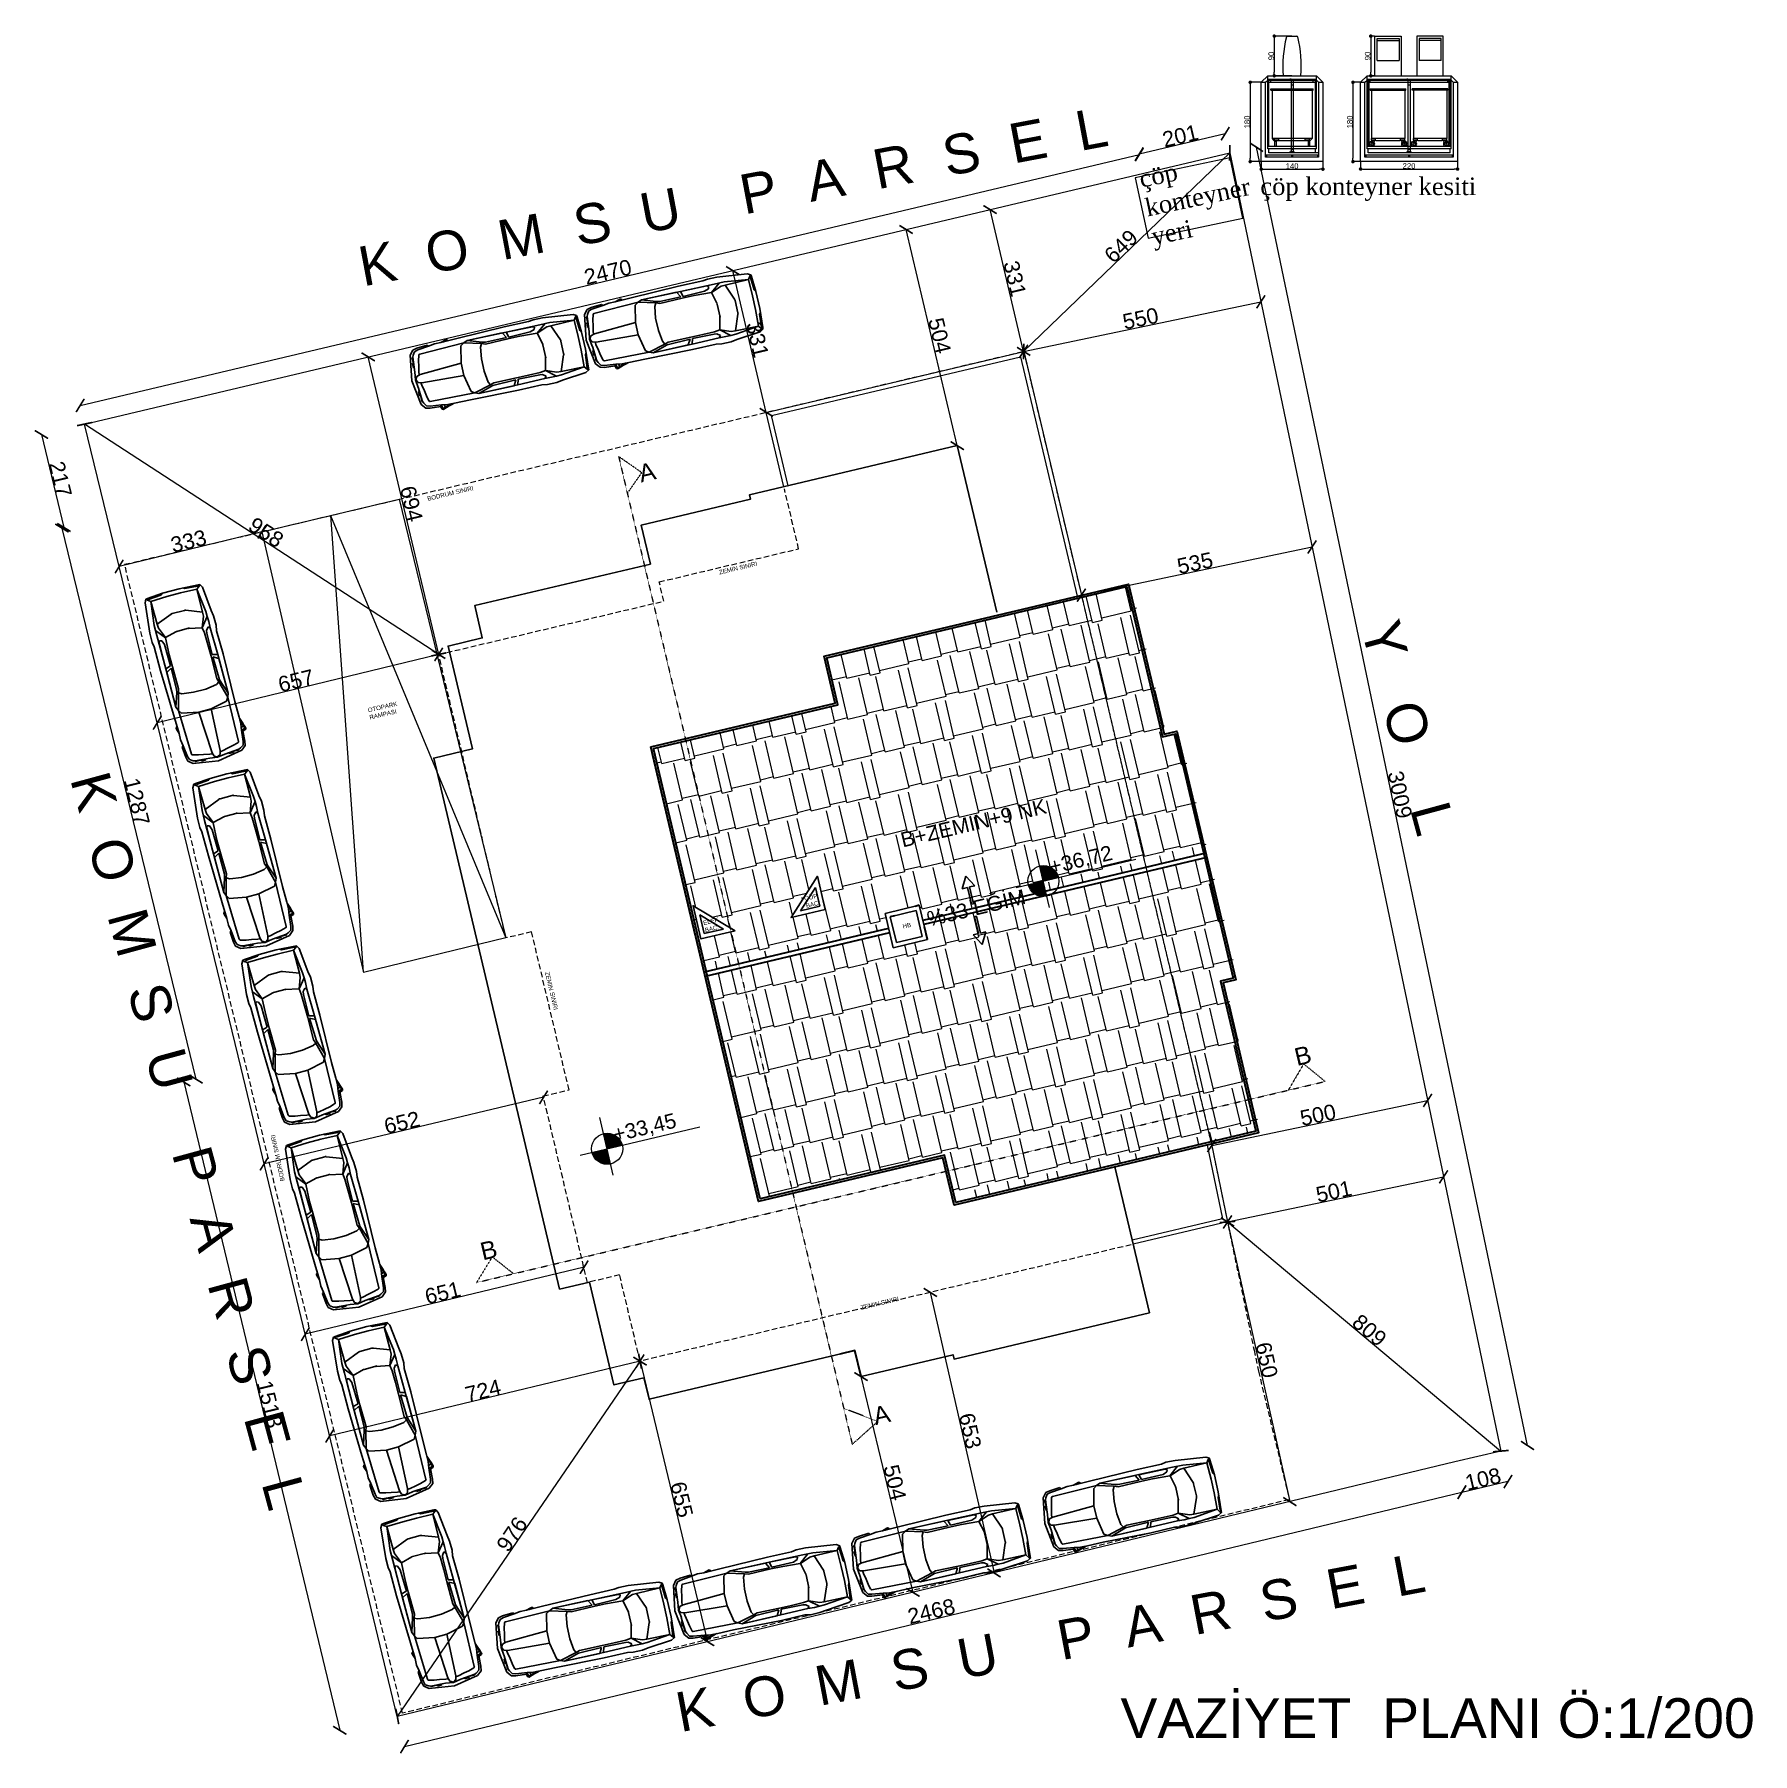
# Model space of a CAD drawing. Header units: millimetres. Extents: x 38129 to 72024, y -56282 to 16512.
# Drawn here: x 38545 to 39520, y -55790 to -54815 of the extents above; entities that cross this region are included whole.
import ezdxf

# ---------------------------------------------------------------- set-up
doc = ezdxf.new("R2010")
doc.units = ezdxf.units.MM
doc.linetypes.add('( Hidden )', pattern=[0.375, 0.25, -0.125])
doc.linetypes.add('HIDDEN', pattern=[0.375, 0.25, -0.125])
for name, color, linetype, lineweight in [('ARABA', 167, 'Continuous', 25), ('DIŞÖLÇÜ', 37, 'Continuous', 0), ('DUVAR', 255, 'Continuous', 30), ('GÖR 005', 51, 'Continuous', 5), ('Islak Tefriş', 35, 'Continuous', 13), ('KOT', 7, 'Continuous', 20), ('M', 210, 'Continuous', 30), ('mahal', 7, 'Continuous', 5), ('MİMARİ', 4, 'Continuous', 9), ('pencere+KAPI', 1, 'Continuous', 0), ('TARAMA', 252, 'Continuous', 0), ('ölçü İÇ', 31, 'Continuous', 0)]:
    doc.layers.add(name, color=color, linetype=linetype, lineweight=lineweight)
doc.layers.add('balkon', color=171, linetype='Continuous')
doc.styles.add('mahal', font='dutch.ttf')
doc.styles.get("Standard").update_dxf_attribs({"font": 'arial.ttf'})
doc.styles.add('style1', font='arial.ttf')
doc.dimstyles.new('ISO-25', dxfattribs={"dimtxt": 2.5, "dimasz": 2.5, "dimexe": 1.25, "dimexo": 0.625, "dimtad": 1, "dimtxsty": 'Standard', "dimcen": 2.5, "dimadec": 0, "dimazin": 0, "dimtfac": 1, "dimtmove": 0, "dimatfit": 3, "dimfxl": 0, "dimarcsym": 0})
doc.dimstyles.new('VAZIYET', dxfattribs={"dimtxt": 35, "dimasz": 25, "dimexe": 12, "dimexo": 2, "dimtad": 1, "dimdec": 0, "dimzin": 12, "dimtxsty": 'Standard', "dimblk": 'ARCHTICK', "dimcen": -8, "dimse1": 1, "dimse2": 1, "dimadec": 0, "dimazin": 0, "dimtfac": 1, "dimtdec": 0, "dimtmove": 0, "dimatfit": 3, "dimldrblk": 'DOT', "dimfxl": 0, "dimarcsym": 0})
pattern_1 = [(0, (-16111.48, -22323.22), (194.31, 91.44), [45.72, -38.1, 53.34, -22.86, 68.58, -30.48]), (0, (-16065.76, -22319.41), (194.31, 91.44), [38.1, -144.78, 30.48, -45.72]), (0, (-15974.32, -22328.935), (194.31, 91.44), [22.86, -236.22]), (90, (-16111.48, -22323.22), (-64.77, 91.44), [87.63, -278.13]), (90, (-16065.76, -22323.22), (-64.77, 91.44), [85.725, -280.035]), (90, (-16027.66, -22323.22), (-64.77, 91.44), [80.01, -285.75]), (90, (-15974.32, -22328.935), (-64.77, 91.44), [87.63, -278.13]), (90, (-15951.46, -22328.935), (-64.77, 91.44), [87.63, -278.13]), (90, (-15882.88, -22323.22), (-64.77, 91.44), [83.82, -281.94])]

# ---------------------------------------------------------------- blocks, each defined once
blk = doc.blocks.new('_ArchTick')
at = {"color": 0, "linetype": 'ByBlock', "const_width": 0.15}
blk.add_lwpolyline([(-0.5, -0.5), (0.5, 0.5)], dxfattribs=at)
blk = doc.blocks.new('*D47')
at = {"layer": 'Defpoints', "color": 0, "transparency": 16777216}
for p in [(45264.4, -23216.9), (45274.4, -23259.2), (42871.2, -23828.4)]:
    blk.add_point(p, dxfattribs=at)
at = {"layer": 'DIŞÖLÇÜ', "color": 0, "lineweight": -2, "transparency": 16777216}
blk.add_line((42861.1, -23786.1), (45264.4, -23216.9), dxfattribs=at)
at = {"layer": 'DIŞÖLÇÜ', "color": 0, "lineweight": -2, "transparency": 16777216, "xscale": 25, "yscale": 25, "zscale": 25}
for p, rotation in [((45264.4, -23216.9), 13.32625407379198), ((42861.1, -23786.1), 193.326254073792)]:
    blk.add_blockref('_ArchTick', p, dxfattribs=dict(at, rotation=rotation))
at = {"layer": 'DIŞÖLÇÜ', "color": 0, "transparency": 16777216, "insert": (44058.5, -23483.5), "char_height": 35, "attachment_point": 5, "rotation": 13.3263}
blk.add_mtext('2470', dxfattribs=at)
blk = doc.blocks.new('_Dot')
at = {"color": 0, "lineweight": -2}
blk.add_line((-0.5, 0), (-1, 0), dxfattribs=at)
at = {"color": 0, "lineweight": 30, "const_width": 0.5}
blk.add_lwpolyline([(-0.25, 0, 1), (0.25, 0, 1)], format="xyb", close=True, dxfattribs=at)
blk = doc.blocks.new('*D48')
at = {"layer": 'Defpoints', "color": 0, "transparency": 16777216}
for p in [(42922.2, -24039.3), (43123.8, -25314.8), (43226.4, -25289.8)]:
    blk.add_point(p, dxfattribs=at)
at = {"layer": 'DIŞÖLÇÜ', "color": 0, "lineweight": -2, "transparency": 16777216}
blk.add_line((42819.6, -24064.3), (43123.8, -25314.8), dxfattribs=at)
at = {"layer": 'DIŞÖLÇÜ', "color": 0, "lineweight": -2, "transparency": 16777216, "xscale": 25, "yscale": 25, "zscale": 25}
for p, rotation in [((42819.6, -24064.3), 103.6753758565999), ((43123.8, -25314.8), 283.6753758566)]:
    blk.add_blockref('_ArchTick', p, dxfattribs=dict(at, rotation=rotation))
at = {"layer": 'DIŞÖLÇÜ', "color": 0, "transparency": 16777216, "insert": (42989.7, -24685.2), "char_height": 35, "attachment_point": 5, "rotation": 283.6754}
blk.add_mtext('1287', dxfattribs=at)
blk = doc.blocks.new('*D49')
at = {"layer": 'Defpoints', "color": 0, "transparency": 16777216}
for p in [(42871.2, -23828.4), (42824.2, -24063), (42922.2, -24039.3)]:
    blk.add_point(p, dxfattribs=at)
at = {"layer": 'DIŞÖLÇÜ', "color": 0, "lineweight": -2, "transparency": 16777216}
blk.add_line((42773.2, -23852.1), (42824.2, -24063), dxfattribs=at)
at = {"layer": 'DIŞÖLÇÜ', "color": 0, "lineweight": -2, "transparency": 16777216, "xscale": 25, "yscale": 25, "zscale": 25}
for p, rotation in [((42773.2, -23852.1), 103.593712434733), ((42824.2, -24063), 283.593712434733)]:
    blk.add_blockref('_ArchTick', p, dxfattribs=dict(at, rotation=rotation))
at = {"layer": 'DIŞÖLÇÜ', "color": 0, "transparency": 16777216, "insert": (42816.4, -23953.3), "char_height": 35, "attachment_point": 5, "rotation": 283.5937}
blk.add_mtext('217', dxfattribs=at)
blk = doc.blocks.new('*D50')
at = {"layer": 'Defpoints', "color": 0, "transparency": 16777216}
for p in [(43226.4, -25289.8), (43450.1, -26792.2), (43580.6, -26760.8)]:
    blk.add_point(p, dxfattribs=at)
at = {"layer": 'DIŞÖLÇÜ', "color": 0, "lineweight": -2, "transparency": 16777216}
blk.add_line((43096, -25321.2), (43450.1, -26792.2), dxfattribs=at)
at = {"layer": 'DIŞÖLÇÜ', "color": 0, "lineweight": -2, "transparency": 16777216, "xscale": 25, "yscale": 25, "zscale": 25}
for p, rotation in [((43096, -25321.2), 103.535883640035), ((43450.1, -26792.2), 283.5358836400351)]:
    blk.add_blockref('_ArchTick', p, dxfattribs=dict(at, rotation=rotation))
at = {"layer": 'DIŞÖLÇÜ', "color": 0, "transparency": 16777216, "insert": (43291, -26052.4), "char_height": 35, "attachment_point": 5, "rotation": 283.5359}
blk.add_mtext('1513', dxfattribs=at)
blk = doc.blocks.new('*D51')
at = {"layer": 'Defpoints', "color": 0, "transparency": 16777216}
for p in [(45980, -26183.3), (45996.4, -26251.5), (43580.6, -26760.8)]:
    blk.add_point(p, dxfattribs=at)
at = {"layer": 'DIŞÖLÇÜ', "color": 0, "lineweight": -2, "transparency": 16777216}
blk.add_line((43597, -26829), (45996.4, -26251.5), dxfattribs=at)
at = {"layer": 'DIŞÖLÇÜ', "color": 0, "lineweight": -2, "transparency": 16777216, "xscale": 25, "yscale": 25, "zscale": 25}
for p, rotation in [((45996.4, -26251.5), 13.5342011447193), ((43597, -26829), 193.5342011447193)]:
    blk.add_blockref('_ArchTick', p, dxfattribs=dict(at, rotation=rotation))
at = {"layer": 'DIŞÖLÇÜ', "color": 0, "transparency": 16777216, "insert": (44792.4, -26522.3), "char_height": 35, "attachment_point": 5, "rotation": 13.5342}
blk.add_mtext('2468', dxfattribs=at)
blk = doc.blocks.new('*D52')
at = {"layer": 'Defpoints', "color": 0, "transparency": 16777216}
for p in [(45530.2, -23200.3), (45469.6, -23212.9), (46084.7, -26158.7)]:
    blk.add_point(p, dxfattribs=at)
at = {"layer": 'DIŞÖLÇÜ', "color": 0, "lineweight": -2, "transparency": 16777216}
blk.add_line((46145.2, -26146), (45530.2, -23200.3), dxfattribs=at)
at = {"layer": 'DIŞÖLÇÜ', "color": 0, "lineweight": -2, "transparency": 16777216, "xscale": 25, "yscale": 25, "zscale": 25}
for p, rotation in [((45530.2, -23200.3), 101.7942845104854), ((46145.2, -26146), 281.7942845104854)]:
    blk.add_blockref('_ArchTick', p, dxfattribs=dict(at, rotation=rotation))
at = {"layer": 'DIŞÖLÇÜ', "color": 0, "transparency": 16777216, "insert": (45855.8, -24669.4), "char_height": 35, "attachment_point": 5, "rotation": 281.7943}
blk.add_mtext('3009', dxfattribs=at)
blk = doc.blocks.new('*D53')
at = {"layer": 'Defpoints', "color": 0, "transparency": 16777216}
for p in [(45264.1, -23215.8), (45469.6, -23212.9), (45274.4, -23259.2)]:
    blk.add_point(p, dxfattribs=at)
at = {"layer": 'DIŞÖLÇÜ', "color": 0, "lineweight": -2, "transparency": 16777216}
blk.add_line((45459.3, -23169.5), (45264.1, -23215.8), dxfattribs=at)
at = {"layer": 'DIŞÖLÇÜ', "color": 0, "lineweight": -2, "transparency": 16777216, "xscale": 25, "yscale": 25, "zscale": 25}
for p, rotation in [((45459.3, -23169.5), 13.3258865861194), ((45264.1, -23215.8), 193.3258865861194)]:
    blk.add_blockref('_ArchTick', p, dxfattribs=dict(at, rotation=rotation))
at = {"layer": 'DIŞÖLÇÜ', "color": 0, "transparency": 16777216, "insert": (45357.4, -23174.6), "char_height": 35, "attachment_point": 5, "rotation": 13.3259}
blk.add_mtext('201', dxfattribs=at)
blk = doc.blocks.new('*D54')
at = {"layer": 'Defpoints', "color": 0, "transparency": 16777216}
for p in [(46084.7, -26158.7), (45980, -26183.3), (45996.2, -26252.4)]:
    blk.add_point(p, dxfattribs=at)
at = {"layer": 'DIŞÖLÇÜ', "color": 0, "lineweight": -2, "transparency": 16777216}
blk.add_line((46100.9, -26227.8), (45996.2, -26252.4), dxfattribs=at)
at = {"layer": 'DIŞÖLÇÜ', "color": 0, "lineweight": -2, "transparency": 16777216, "xscale": 25, "yscale": 25, "zscale": 25}
for p, rotation in [((46100.9, -26227.8), 13.22862251306502), ((45996.2, -26252.4), 193.228622513065)]:
    blk.add_blockref('_ArchTick', p, dxfattribs=dict(at, rotation=rotation))
at = {"layer": 'DIŞÖLÇÜ', "color": 0, "transparency": 16777216, "insert": (46044.3, -26222.1), "char_height": 35, "attachment_point": 5, "rotation": 13.2286}
blk.add_mtext('108', dxfattribs=at)
blk = doc.blocks.new('*D243')
at = {"layer": 'Defpoints', "color": 0, "transparency": 16777216}
for p in [(44004.5, -25741.4), (43371.8, -25893.7), (43371.8, -25893.7)]:
    blk.add_point(p, dxfattribs=at)
at = {"layer": 'DIŞÖLÇÜ', "color": 0, "lineweight": -2, "transparency": 16777216}
blk.add_line((44004.5, -25741.4), (43371.8, -25893.7), dxfattribs=at)
at = {"layer": 'DIŞÖLÇÜ', "color": 0, "lineweight": -2, "transparency": 16777216, "xscale": 25, "yscale": 25, "zscale": 25}
for p, rotation in [((44004.5, -25741.4), 13.53564276883498), ((43371.8, -25893.7), 193.535642768835)]:
    blk.add_blockref('_ArchTick', p, dxfattribs=dict(at, rotation=rotation))
at = {"layer": 'DIŞÖLÇÜ', "color": 0, "transparency": 16777216, "insert": (43683.8, -25799.6), "char_height": 35, "attachment_point": 5, "rotation": 13.5356}
blk.add_mtext('651', dxfattribs=at)
blk = doc.blocks.new('*D16')
at = {"color": 0, "lineweight": -2, "transparency": 16777216}
for p, q in [((-51849.2, 37379.6), (-51849.2, 37361.9)), ((-51709.2, 37379.6), (-51709.2, 37361.9)), ((-51841.2, 37363.1), (-51717.2, 37363.1))]:
    blk.add_line(p, q, dxfattribs=at)
at = {"layer": 'Defpoints', "color": 0, "transparency": 16777216}
for p in [(-51849.2, 37380.2), (-51709.2, 37380.2), (-51709.2, 37363.1)]:
    blk.add_point(p, dxfattribs=at)
at = {"color": 0, "lineweight": -2, "transparency": 16777216, "xscale": 8, "yscale": 8, "zscale": 8, "rotation": 180}
blk.add_blockref('_Dot', (-51849.2, 37363.1), dxfattribs=at)
at = {"color": 0, "lineweight": -2, "transparency": 16777216, "xscale": 8, "yscale": 8, "zscale": 8}
blk.add_blockref('_Dot', (-51709.2, 37363.1), dxfattribs=at)
at = {"color": 0, "transparency": 16777216, "insert": (-51779.2, 37370.1), "char_height": 12.5, "attachment_point": 5}
blk.add_mtext('140', dxfattribs=at)
blk = doc.blocks.new('*D17')
at = {"color": 0, "lineweight": -2, "transparency": 16777216}
for p, q in [((-51623.8, 37379.6), (-51623.8, 37362)), ((-51403.8, 37379.6), (-51403.8, 37362)), ((-51615.8, 37363.3), (-51411.8, 37363.3))]:
    blk.add_line(p, q, dxfattribs=at)
at = {"layer": 'Defpoints', "color": 0, "transparency": 16777216}
for p in [(-51623.8, 37380.2), (-51403.8, 37380.2), (-51403.8, 37363.3)]:
    blk.add_point(p, dxfattribs=at)
at = {"color": 0, "lineweight": -2, "transparency": 16777216, "xscale": 8, "yscale": 8, "zscale": 8, "rotation": 180}
blk.add_blockref('_Dot', (-51623.8, 37363.3), dxfattribs=at)
at = {"color": 0, "lineweight": -2, "transparency": 16777216, "xscale": 8, "yscale": 8, "zscale": 8}
blk.add_blockref('_Dot', (-51403.8, 37363.3), dxfattribs=at)
at = {"color": 0, "transparency": 16777216, "insert": (-51513.8, 37370.3), "char_height": 12.5, "attachment_point": 5}
blk.add_mtext('220', dxfattribs=at)
blk = doc.blocks.new('*D18')
at = {"color": 0, "lineweight": -2, "transparency": 16777216}
for p, q in [((-51849.8, 37560.2), (-51875.4, 37560.2)), ((-51874.2, 37552.2), (-51874.2, 37388.2)), ((-51849.8, 37380.2), (-51875.4, 37380.2))]:
    blk.add_line(p, q, dxfattribs=at)
at = {"layer": 'Defpoints', "color": 0, "transparency": 16777216}
for p in [(-51849.2, 37560.2), (-51874.2, 37380.2), (-51849.2, 37380.2)]:
    blk.add_point(p, dxfattribs=at)
at = {"color": 0, "lineweight": -2, "transparency": 16777216, "xscale": 8, "yscale": 8, "zscale": 8}
for p, rotation in [((-51874.2, 37560.2), 90), ((-51874.2, 37380.2), 270)]:
    blk.add_blockref('_Dot', p, dxfattribs=dict(at, rotation=rotation))
at = {"color": 0, "transparency": 16777216, "insert": (-51881.2, 37470.2), "char_height": 12.5, "attachment_point": 5, "rotation": 90}
blk.add_mtext('180', dxfattribs=at)
blk = doc.blocks.new('*D19')
at = {"color": 0, "lineweight": -2, "transparency": 16777216}
for p, q in [((-51624.4, 37560.2), (-51642.3, 37560.2)), ((-51641.1, 37552.2), (-51641.1, 37388.2)), ((-51624.4, 37380.2), (-51642.3, 37380.2))]:
    blk.add_line(p, q, dxfattribs=at)
at = {"layer": 'Defpoints', "color": 0, "transparency": 16777216}
for p in [(-51623.8, 37560.2), (-51641.1, 37380.2), (-51623.8, 37380.2)]:
    blk.add_point(p, dxfattribs=at)
at = {"color": 0, "lineweight": -2, "transparency": 16777216, "xscale": 8, "yscale": 8, "zscale": 8}
for p, rotation in [((-51641.1, 37560.2), 90), ((-51641.1, 37380.2), 270)]:
    blk.add_blockref('_Dot', p, dxfattribs=dict(at, rotation=rotation))
at = {"color": 0, "transparency": 16777216, "insert": (-51648.1, 37470.2), "char_height": 12.5, "attachment_point": 5, "rotation": 90}
blk.add_mtext('180', dxfattribs=at)
blk = doc.blocks.new('*D20')
at = {"color": 0, "lineweight": -2, "transparency": 16777216}
for p, q in [((-51779.8, 37664.9), (-51820.9, 37664.9)), ((-51819.6, 37656.9), (-51819.6, 37582.9)), ((-51779.8, 37574.9), (-51820.9, 37574.9))]:
    blk.add_line(p, q, dxfattribs=at)
at = {"layer": 'Defpoints', "color": 0, "transparency": 16777216}
for p in [(-51779.2, 37664.9), (-51819.6, 37574.9), (-51779.2, 37574.9)]:
    blk.add_point(p, dxfattribs=at)
at = {"color": 0, "lineweight": -2, "transparency": 16777216, "xscale": 8, "yscale": 8, "zscale": 8}
for p, rotation in [((-51819.6, 37664.9), 90), ((-51819.6, 37574.9), 270)]:
    blk.add_blockref('_Dot', p, dxfattribs=dict(at, rotation=rotation))
at = {"color": 0, "transparency": 16777216, "insert": (-51826.6, 37619.9), "char_height": 12.5, "attachment_point": 5, "rotation": 90}
blk.add_mtext('90', dxfattribs=at)
blk = doc.blocks.new('*D21')
at = {"color": 0, "lineweight": -2, "transparency": 16777216}
for p, q in [((-51592, 37664.9), (-51602, 37664.9)), ((-51600.7, 37656.9), (-51600.7, 37582.9)), ((-51592, 37574.9), (-51602, 37574.9))]:
    blk.add_line(p, q, dxfattribs=at)
at = {"layer": 'Defpoints', "color": 0, "transparency": 16777216}
for p in [(-51591.4, 37664.9), (-51600.7, 37574.9), (-51591.4, 37574.9)]:
    blk.add_point(p, dxfattribs=at)
at = {"color": 0, "lineweight": -2, "transparency": 16777216, "xscale": 8, "yscale": 8, "zscale": 8}
for p, rotation in [((-51600.7, 37664.9), 90), ((-51600.7, 37574.9), 270)]:
    blk.add_blockref('_Dot', p, dxfattribs=dict(at, rotation=rotation))
at = {"color": 0, "transparency": 16777216, "insert": (-51607.7, 37619.9), "char_height": 12.5, "attachment_point": 5, "rotation": 90}
blk.add_mtext('90', dxfattribs=at)
blk = doc.blocks.new('ARABA PLAN2')
at = {"layer": 'ARABA'}
for p, q in [((-391.4, 58.5), (-393.8, 23.6)), ((-390.9, 62.5), (-391.4, 58.5)), ((-391.4, 58.5), (-388.8, 57)), ((-383.6, 66.6), (-390.9, 62.5)), ((-388.8, 57), (-390.9, 28)), ((-389.2, 61.3), (-387.6, 60)), ((-387.6, 60), (-383, 53.4)), ((-383, 53.4), (-384.3, 16)), ((-315.1, 74.1), (-383.6, 66.6)), ((-383, 53.4), (-329.2, 60)), ((-330, 52.7), (-383, 53.4)), ((-343.6, 17.3), (-330, 52.7)), ((-330, 52.7), (-320.5, 52.2)), ((-329.2, 60), (-306.3, 60.3)), ((-320.5, 52.2), (-296.6, 42.9)), ((-296.3, 42.9), (-317.6, 60.1)), ((-294, 74.4), (-315.1, 74.1)), ((-306.3, 60.3), (-229.1, 60.6)), ((-296.6, 42.9), (-303.1, 16.9)), ((-256.8, 44.9), (-296.3, 42.9)), ((-283.2, 72.6), (-294, 74.4)), ((-293.1, 57.7), (-289.1, 59.7)), ((-291.6, 53), (-293.1, 57.7)), ((-281.9, 49.3), (-291.6, 53)), ((-289.1, 59.7), (-229.3, 60.5)), ((-227.6, 72.6), (-283.2, 72.6)), ((-232.5, 48.4), (-281.9, 49.3)), ((-229.6, 45), (-256.8, 44.9)), ((-229.3, 60.5), (-232.5, 48.4)), ((-178.1, 44.4), (-229.6, 45)), ((-229.1, 60.6), (-140.1, 60.9)), ((-118.5, 70.2), (-227.6, 72.6)), ((-227.1, 48.4), (-220.4, 60.6)), ((-179, 48.8), (-227.1, 48.4)), ((-220.4, 60.6), (-140.1, 60.9)), ((-171.7, 50.5), (-179, 48.8)), ((-169.8, 47.3), (-178.1, 44.4)), ((-140.1, 60.9), (-171.7, 50.5)), ((-131.6, 57.3), (-169.8, 47.3)), ((-169.8, 47.3), (-165.8, 40.1)), ((-165.8, 40.1), (-162.1, 14.1)), ((-140.1, 60.9), (-131.6, 57.3)), ((-131.6, 57.3), (-123.9, 52.6)), ((-123.9, 52.6), (-131.6, 57.3)), ((-131.6, 57.3), (-29.9, 54.5)), ((-123.9, 52.6), (-116.1, 14.4)), ((-81.7, 69.3), (-118.5, 70.2)), ((-96.6, 72.2), (-97.3, 69.8)), ((-93.8, 73.1), (-96.6, 72.2)), ((-96.6, 72.2), (-87.4, 69.5)), ((-93.6, 71.3), (-94.3, 69.6)), ((-92.5, 72.6), (-93.8, 73.1)), ((-91.1, 72.2), (-93.6, 71.3)), ((-93.6, 71.3), (-93.6, 71.3)), ((-81.7, 69.3), (-92.5, 72.6)), ((-66.9, 69.8), (-81.7, 69.3)), ((-52.9, 67.5), (-66.9, 69.8)), ((-52.9, 67.5), (-50.4, 70.5)), ((-52.9, 67.5), (-27.5, 64.5)), ((-50.4, 70.5), (-26.8, 68.8)), ((-27.5, 64.5), (-19.5, 62.3)), ((-27.5, 52.6), (-24.2, 40.3)), ((-26.8, 68.8), (-17.1, 66.6)), ((-24.2, 40.3), (-22.2, 28.6)), ((-19.5, 62.3), (-14.9, 55)), ((-17.1, 66.6), (-8.9, 56.5)), ((-14.9, 55), (-13.2, 50.9)), ((-10.7, 17.7), (-13.2, 50.9)), ((-13.2, 50.9), (-11.8, 50.9)), ((-13.1, 49.9), (-11.8, 49.9)), ((-11.8, 47.9), (-12.9, 47.9)), ((-12.7, 45), (-11.8, 45)), ((-12.5, 42.2), (-11.7, 42.2)), ((-11.7, 39.8), (-12.3, 39.8)), ((-11.8, 39.2), (-12.3, 39.2)), ((-11.8, 50.9), (-11.8, 49.9)), ((-11.8, 49.9), (-11.8, 39.2)), ((-11.8, 45), (-11.8, 47.9)), ((-11.8, 45), (-11.8, 45)), ((-8.9, 56.5), (0, 0)), ((-393.8, 23.6), (-394, -15.3)), ((-390.9, 28), (-393.8, 23.6)), ((-384.3, 16), (-384.3, -15.5)), ((-344.2, -13.8), (-344.2, 14.3)), ((-303.3, 15.1), (-303.3, -14.6)), ((-162.1, 14.1), (-162.1, -14)), ((-116.1, 14.4), (-116.1, -13.9)), ((-116.1, 14.4), (-20.8, 9.5)), ((-22.2, 28.6), (-19.2, 14.8)), ((-20.8, 9.5), (-12.5, 7.2)), ((-19.2, 14.8), (-18.8, 10.6)), ((-18.8, 10.6), (-18.8, 8.9)), ((-12.5, 7.2), (-8.6, 0)), ((-8.6, 0), (-12.5, -6.7)), ((-12.1, 37.2), (-9.3, 37.2)), ((-12, 35.7), (-9.3, 35.7)), ((-9.3, 32.2), (-11.8, 32.2)), ((-11.5, 28.6), (-9.3, 28.6)), ((-9.3, 27.1), (-11.4, 27.1)), ((-7.9, 0.3), (-10.7, 17.7)), ((-10.7, -17.5), (-7.9, 0.3)), ((-9.3, 37.2), (-9.3, 27.1)), ((0, 0), (-8.9, -56)), ((-394, -15.3), (-391.4, -58.1)), ((-393.8, -23.1), (-390.9, -27.5)), ((-390.9, -27.5), (-388.8, -56.5)), ((-384.3, -15.5), (-382.9, -52.9)), ((-330, -52.2), (-343.6, -16.8)), ((-303.1, -11.4), (-296.3, -42.4)), ((-162.1, -14), (-165.8, -39.6)), ((-116.1, -13.9), (-123.9, -52.1)), ((-20.8, -9), (-116.1, -13.9)), ((-24.2, -39.8), (-22.2, -28.1)), ((-22.2, -28.1), (-19.2, -14.3)), ((-12.5, -6.7), (-20.8, -9)), ((-19.2, -14.3), (-18.8, -10.1)), ((-18.8, -10.1), (-18.8, -8.4)), ((-10.7, -17.2), (-13.2, -50.4)), ((-12.1, -36.7), (-9.3, -36.7)), ((-12, -35.2), (-9.3, -35.2)), ((-9.3, -31.7), (-11.8, -31.7)), ((-11.5, -28.1), (-9.3, -28.1)), ((-9.3, -26.6), (-11.4, -26.6)), ((-9.3, -36.7), (-9.3, -26.6)), ((-388.8, -56.5), (-391.4, -58.1)), ((-391.4, -58.1), (-390.9, -62)), ((-389.2, -60.8), (-390.9, -62)), ((-390.9, -62), (-383.6, -66.1)), ((-387.6, -59.5), (-389.2, -60.8)), ((-382.9, -52.9), (-387.6, -59.5)), ((-383.6, -66.1), (-328.6, -71.6)), ((-382.9, -52.9), (-330, -52.2)), ((-329.2, -59.5), (-382.9, -52.9)), ((-320.5, -51.7), (-330, -52.2)), ((-317.6, -59.6), (-329.2, -59.5)), ((-328.6, -71.6), (-315.1, -73.6)), ((-296.3, -42.4), (-320.5, -51.7)), ((-317.6, -59.6), (-296.3, -42.4)), ((-306.3, -59.8), (-317.6, -59.6)), ((-315.1, -73.6), (-294, -73.9)), ((-291.2, -59.1), (-306.3, -59.8)), ((-296.3, -42.4), (-284.1, -44)), ((-288.2, -49.8), (-294.9, -55.2)), ((-294.9, -55.2), (-291.2, -59.1)), ((-294, -73.9), (-281.6, -71.6)), ((-229.3, -60), (-291.2, -59.1)), ((-291.2, -59.1), (-229.3, -60)), ((-281.9, -48.8), (-288.2, -49.8)), ((-284.1, -44), (-256.8, -44.4)), ((-232.5, -47.9), (-281.9, -48.8)), ((-281.6, -71.6), (-227.6, -72.1)), ((-256.8, -44.4), (-229.6, -44.5)), ((-229.3, -60), (-232.5, -47.9)), ((-229.6, -44.5), (-178.1, -43.9)), ((-140.1, -60.4), (-229.3, -60)), ((-227.6, -72.1), (-118.5, -69.7)), ((-227.1, -47.9), (-220.4, -60.1)), ((-174.2, -49.3), (-227.1, -47.9)), ((-220.4, -60.1), (-140.1, -60.4)), ((-178.1, -43.9), (-169.8, -46.8)), ((-140.1, -60.4), (-174.2, -49.3)), ((-165.8, -39.6), (-169.8, -46.8)), ((-169.8, -46.8), (-131.6, -56.8)), ((-131.6, -56.8), (-140.1, -60.4)), ((-123.9, -52.1), (-131.6, -56.8)), ((-131.6, -56.8), (-123.9, -52.1)), ((-131.6, -56.8), (-29.9, -54)), ((-118.5, -69.7), (-82.3, -69.7)), ((-82.3, -69.7), (-66.9, -69.3)), ((-77, -70.5), (-79.7, -69.7)), ((-69.3, -73), (-77, -70.5)), ((-74.6, -69.5), (-68, -71.7)), ((-62.3, -75.2), (-69.3, -73)), ((-68, -71.7), (-69.2, -73)), ((-67.2, -69.4), (-68, -71.7)), ((-68, -71.7), (-60.5, -74.1)), ((-66.9, -69.3), (-52.9, -67)), ((-60.5, -74.1), (-62.5, -75.2)), ((-57.4, -76.8), (-62.3, -75.2)), ((-58.6, -68.1), (-60.5, -74.1)), ((-60.5, -74.1), (-54.9, -75.9)), ((-54.9, -75.9), (-57.4, -76.8)), ((-54.7, -77.7), (-57.4, -76.8)), ((-52.4, -67.9), (-54.9, -75.9)), ((-54.9, -75.9), (-51.9, -76.8)), ((-51.9, -76.8), (-54.7, -77.7)), ((-52.9, -67), (-27.5, -64)), ((-50.4, -70), (-52.9, -67)), ((-49.7, -69.7), (-51.9, -76.8)), ((-26.8, -68.3), (-50.4, -70)), ((-27.5, -52.1), (-24.2, -39.8)), ((-27.5, -64), (-19.5, -61.8)), ((-17.1, -66.1), (-26.8, -68.3)), ((-19.5, -61.8), (-14.9, -54.5)), ((-8.9, -56), (-17.1, -66.1)), ((-13.2, -50.4), (-14.9, -54.5)), ((-13.2, -50.4), (-11.8, -50.4)), ((-13.1, -49.4), (-11.8, -49.4)), ((-11.8, -47.4), (-12.9, -47.4)), ((-12.7, -44.5), (-11.8, -44.5)), ((-12.5, -41.7), (-11.7, -41.7)), ((-11.8, -38.7), (-12.3, -38.7)), ((-11.7, -39.3), (-12.3, -39.3)), ((-11.8, -49.4), (-11.8, -38.7)), ((-11.8, -44.5), (-11.8, -47.4)), ((-11.8, -44.5), (-11.8, -44.5)), ((-11.8, -50.4), (-11.8, -49.4))]:
    blk.add_line(p, q, dxfattribs=at)
for centre, radius, start, end in [((-30, 52), 2.55, 14.836, 88.4014), ((-335.7, 14.3), 8.5, 158.9292, 180), ((-294.8, 15.1), 8.5, 168.1297, 180), ((-335.7, -13.8), 8.5, 180, 201.0708), ((-328.8, -11.4), 25.7, 352.9, 0.0069), ((-30, -51.5), 2.55, 271.5986, 345.164)]:
    blk.add_arc(centre, radius, start, end, dxfattribs=at)
blk = doc.blocks.new('*D55')
at = {"layer": 'Defpoints', "color": 0, "transparency": 16777216}
for p in [(43912.5, -25356), (43278.6, -25506.6), (43278.6, -25506.6)]:
    blk.add_point(p, dxfattribs=at)
at = {"layer": 'DIŞÖLÇÜ', "color": 0, "lineweight": -2, "transparency": 16777216}
blk.add_line((43912.5, -25356), (43278.6, -25506.6), dxfattribs=at)
at = {"layer": 'DIŞÖLÇÜ', "color": 0, "lineweight": -2, "transparency": 16777216, "xscale": 25, "yscale": 25, "zscale": 25}
for p, rotation in [((43912.5, -25356), 13.36481680279742), ((43278.6, -25506.6), 193.3648168027973)]:
    blk.add_blockref('_ArchTick', p, dxfattribs=dict(at, rotation=rotation))
at = {"layer": 'DIŞÖLÇÜ', "color": 0, "transparency": 16777216, "insert": (43591.3, -25413.3), "char_height": 35, "attachment_point": 5, "rotation": 13.3648}
blk.add_mtext('652', dxfattribs=at)
blk = doc.blocks.new('*D56')
at = {"layer": 'Defpoints', "color": 0, "transparency": 16777216}
for p in [(45918.5, -25363), (45918.5, -25363), (45428.6, -25465.3)]:
    blk.add_point(p, dxfattribs=at)
at = {"layer": 'DIŞÖLÇÜ', "color": 0, "lineweight": -2, "transparency": 16777216}
blk.add_line((45428.6, -25465.3), (45918.5, -25363), dxfattribs=at)
at = {"layer": 'DIŞÖLÇÜ', "color": 0, "lineweight": -2, "transparency": 16777216, "xscale": 25, "yscale": 25, "zscale": 25}
for p, rotation in [((45918.5, -25363), 11.79428451048491), ((45428.6, -25465.3), 191.7942845104849)]:
    blk.add_blockref('_ArchTick', p, dxfattribs=dict(at, rotation=rotation))
at = {"layer": 'DIŞÖLÇÜ', "color": 0, "transparency": 16777216, "insert": (45669.8, -25396), "char_height": 35, "attachment_point": 5, "rotation": 11.7943}
blk.add_mtext('500', dxfattribs=at)
blk = doc.blocks.new('*D244')
at = {"layer": 'Defpoints', "color": 0, "transparency": 16777216}
for p in [(44773.6, -25802.4), (44918.2, -26438.8), (44934.7, -26435.1)]:
    blk.add_point(p, dxfattribs=at)
at = {"layer": 'DIŞÖLÇÜ', "color": 0, "lineweight": -2, "transparency": 16777216}
blk.add_line((44790.1, -25798.7), (44934.7, -26435.1), dxfattribs=at)
at = {"layer": 'DIŞÖLÇÜ', "color": 0, "lineweight": -2, "transparency": 16777216, "xscale": 25, "yscale": 25, "zscale": 25}
for p, rotation in [((44790.1, -25798.7), 102.79921096299), ((44934.7, -26435.1), 282.7992109629901)]:
    blk.add_blockref('_ArchTick', p, dxfattribs=dict(at, rotation=rotation))
at = {"layer": 'DIŞÖLÇÜ', "color": 0, "transparency": 16777216, "insert": (44880.5, -26112.8), "char_height": 35, "attachment_point": 5, "rotation": 282.7992}
blk.add_mtext('653', dxfattribs=at)
blk = doc.blocks.new('RT34RTGA')
at = {"layer": 'KOT'}
for points in [[(40793.9, -24590.2), (40793.9, -24625.5), (40829.2, -24625.5, 0.414214)], [(40793.9, -24625.5), (40758.6, -24625.5, 0.414214), (40793.9, -24660.8)], [(39690.8, -24953.1), (39690.8, -24988.4), (39726.1, -24988.4, 0.414214)], [(39690.8, -24988.4), (39655.5, -24988.4, 0.414214), (39690.8, -25023.7)]]:
    blk.add_hatch(color=256, dxfattribs=at).paths.add_polyline_path(points)
at = {"layer": 'TARAMA'}
h = blk.add_hatch(dxfattribs=at)
h.set_pattern_fill('AR-RSHKE', color=256, scale=0.3)
h.set_pattern_definition(pattern_1)
h.paths.add_polyline_path([(41172.4, -24369.2), (41142.3, -24369.2), (41142.3, -24019.2), (40432.3, -24019.2), (40432.3, -24129.2), (40002.5, -24129.2), (40002.5, -24649.2), (40427.3, -24649.2), (40427.3, -24614.2), (40507.3, -24614.2), (40507.3, -24649.2), (41172.4, -24649.2)])
h.paths.add_polyline_path([(40297.5, -24574.2), (40217.6, -24574.2), (40297.5, -24496.7)], flags=16)
h.paths.add_polyline_path([(40287.5, -24564.2), (40242.1, -24564.2), (40287.5, -24520.5)], flags=0)
h.paths.add_polyline_path([(40087.4, -24574.2), (40007.5, -24574.2), (40007.5, -24496.7)], flags=16)
h.paths.add_polyline_path([(40062.9, -24564.2), (40017.5, -24564.2), (40017.5, -24520.5)], flags=0)
h.paths.add_polyline_path([(40017.3, -24567.6), (40061.9, -24567.6), (40061.9, -24530.2), (40017.3, -24530.2)], flags=8)
h.paths.add_polyline_path([(40253.3, -24566.5), (40290.9, -24566.5), (40290.9, -24529.1), (40253.3, -24529.1)], flags=8)
h = blk.add_hatch(dxfattribs=at)
h.set_pattern_fill('AR-RSHKE', color=256, scale=0.3)
h.set_pattern_definition(pattern_1)
h.paths.add_polyline_path([(41142.3, -24939.2), (41172.4, -24939.2), (41172.4, -24659.2), (40507.3, -24659.2), (40507.3, -24694.2), (40507.3, -24694.2), (40507.3, -24694.2), (40427.3, -24694.2), (40427.3, -24659.2), (40002.5, -24659.2), (40002.5, -25179.2), (40432.3, -25179.2), (40432.3, -25289.2), (41142.3, -25289.2)])
at = {"layer": 'balkon'}
for p, q in [((40062.9, -24564.2), (40017.5, -24520.5)), ((40242.1, -24564.2), (40287.5, -24520.5)), ((40017.5, -24564.2), (40062.9, -24564.2)), ((40242.1, -24564.2), (40287.5, -24564.2)), ((40625.4, -24573.8), (40610.5, -24600)), ((40625.4, -24573.8), (40640.3, -24600)), ((40427.3, -24614.2), (40427.3, -24694.2)), ((40507.3, -24614.2), (40427.3, -24614.2)), ((40507.3, -24614.2), (40507.3, -24694.2)), ((40610.5, -24600), (40622.9, -24600)), ((40622.9, -24638.9), (40622.9, -24600)), ((40627.9, -24638.9), (40627.9, -24600)), ((40640.3, -24600), (40627.9, -24600)), ((40437.3, -24684.2), (40437.3, -24624.2)), ((40437.3, -24624.2), (40437.3, -24684.2)), ((40497.3, -24624.2), (40437.3, -24624.2)), ((40497.3, -24624.2), (40497.3, -24684.2)), ((40622.9, -24638.9), (40627.9, -24638.9)), ((40447.3, -24684.2), (40437.3, -24684.2)), ((40497.3, -24684.2), (40437.3, -24684.2)), ((40622.9, -24668.4), (40622.9, -24707.3)), ((40622.9, -24668.4), (40627.9, -24668.4)), ((40627.9, -24668.4), (40627.9, -24707.3)), ((40507.3, -24694.2), (40427.3, -24694.2)), ((40625.4, -24733.5), (40610.5, -24707.3)), ((40610.5, -24707.3), (40622.9, -24707.3)), ((40625.4, -24733.5), (40640.3, -24707.3)), ((40640.3, -24707.3), (40627.9, -24707.3))]:
    blk.add_line(p, q, dxfattribs=at)
for points in [[(40802.3, -25294.2), (40802.3, -25634.2), (40346.9, -25634.2), (40346.9, -25624.2), (40132.1, -25624.2), (40132.1, -25563.4), (39652.3, -25563.4), (39652.3, -25513.2), (39582.3, -25513.2), (39582.3, -25273.4), (39512.3, -25273.4), (39512.3, -24035), (39602.3, -24035), (39602.3, -23795.2), (39682.3, -23795.2), (39682.3, -23720), (40092.1, -23720), (40092.1, -23629.2), (40346.9, -23629.2), (40346.9, -23619.2), (40831.6, -23619.2), (40831.6, -24007.5)], [(40017.5, -24564.2), (40017.5, -24520.5)], [(40287.5, -24564.2), (40287.5, -24520.5)]]:
    blk.add_lwpolyline(points, dxfattribs=at)
for points in [[(40087.4, -24574.2), (40007.5, -24574.2), (40007.5, -24496.7)], [(40297.5, -24574.2), (40297.5, -24496.7), (40217.6, -24574.2)]]:
    blk.add_lwpolyline(points, close=True, dxfattribs=at)
at = {"layer": 'DUVAR'}
for p, q in [((40507.3, -24614.2), (40497.3, -24614.2)), ((40447.3, -24624.2), (40437.3, -24624.2)), ((40507.3, -24694.2), (40507.3, -24664.2))]:
    blk.add_line(p, q, dxfattribs=at)
for points in [[(39997.5, -24564.2), (39997.5, -24144.2)], [(40132.1, -25624.2), (40132.1, -25563.4), (40097.3, -25563.4)]]:
    blk.add_lwpolyline(points, dxfattribs=at)
at = {"layer": 'GÖR 005', "color": 4, "linetype": '( Hidden )', "ltscale": 50}
blk.add_lwpolyline([(38931, -23445.6), (41027.4, -23445.6), (41027.4, -25294.2), (41013.8, -25771.4), (41012.4, -25820.1), (41013.5, -26120), (38943.8, -26127.6)], close=True, dxfattribs=at)
at = {"layer": 'GÖR 005'}
for points in [[(40427.3, -23619.2), (40427.3, -23445.8), (41027.4, -23445.8), (41027.4, -24014.2)], [(40437.3, -23619.2), (40437.3, -23455.8), (41017.4, -23455.8), (41017.4, -24014.2)], [(41027.4, -25294.2), (41027.4, -25294.3), (41022.3, -25474.5), (40802.3, -25474.5)], [(41017.4, -25294.2), (41012.5, -25464.5), (40802.3, -25464.5)]]:
    blk.add_lwpolyline(points, dxfattribs=at)
at = {"layer": 'GÖR 005', "linetype": '( Hidden )', "ltscale": 50}
for points in [[(40797.3, -25474.5), (39652.3, -25474.5), (39652.3, -25273.4), (39577.3, -25273.5), (39577.3, -24838.4), (39637.3, -24838.5), (39637.3, -24470), (39577.3, -24470), (39577.3, -23808.9), (40102.3, -23808.9), (40102.3, -23764), (40427.3, -23763.9), (40427.3, -23624.2)], [(41027.4, -24019.2), (41027.4, -25289.2)]]:
    blk.add_lwpolyline(points, dxfattribs=at)
at = {"layer": 'Islak Tefriş'}
for p, q in [((39251, -23445.6), (39244.8, -24472.1)), ((39411, -23445.7), (39244.8, -24470)), ((39251, -23445.6), (39571, -23445.7)), ((39411, -23445.7), (39577.2, -24470)), ((39571, -23445.7), (39577.2, -24470)), ((39577.2, -24470), (39244.8, -24472.1))]:
    blk.add_line(p, q, dxfattribs=at)
at = {"layer": 'KOT'}
for p, q in [((40793.4, -24686.9), (40793.9, -24552.6)), ((40730.6, -24625.5), (41009.5, -24625.5)), ((39690.3, -25049.9), (39690.8, -24915.6)), ((39627.6, -24988.4), (39906.5, -24988.4))]:
    blk.add_line(p, q, dxfattribs=at)
for centre in [(40793.9, -24625.5), (39690.8, -24988.4)]:
    blk.add_circle(centre, 35.3, dxfattribs=at)
at = {"layer": 'M'}
for p, q in [((40427.3, -24649.2), (39997.5, -24649.2)), ((41167.4, -24649.2), (40507.3, -24649.2)), ((40427.3, -24659.2), (39997.5, -24659.2)), ((41167.4, -24659.2), (40507.3, -24659.2))]:
    blk.add_line(p, q, dxfattribs=at)
for points in [[(39997.5, -24124.2), (40427.3, -24124.2), (40427.3, -24014.2), (40427.3, -24014.2), (41137.3, -24014.2), (41137.3, -24364.2), (41167.4, -24364.2), (41167.4, -24944.2), (41137.3, -24944.2), (41137.3, -25294.2), (40427.3, -25294.2), (40427.3, -25184.2), (39997.5, -25184.2)], [(40002.5, -24129.2), (40432.3, -24129.2), (40432.3, -24019.2), (41132.3, -24019.2), (41132.3, -24369.2), (41162.4, -24369.2), (41162.4, -24939.2), (41132.3, -24939.2), (41132.3, -25289.2), (40432.3, -25289.2), (40432.3, -25179.2), (40002.5, -25179.2)]]:
    blk.add_lwpolyline(points, close=True, dxfattribs=at)
at = {"layer": 'pencere+KAPI', "linetype": 'HIDDEN'}
for p, q in [((40078.1, -23466), (40077.3, -25769.1)), ((39332.7, -25215.3), (41311.2, -25215.3))]:
    blk.add_line(p, q, dxfattribs=at)
for points in [[(40078.1, -23551.9), (40120.9, -23513.7), (40078.1, -23466)], [(39418.6, -25215.3), (39380.4, -25167), (39332.7, -25215.3)], [(41311.2, -25215.3), (41273, -25165.3), (41225.3, -25215.3)], [(40077.3, -25769.1), (40145.8, -25731.9), (40077.3, -25685.4)]]:
    blk.add_lwpolyline(points, dxfattribs=at)
at = {"layer": 'mahal', "char_height": 10, "width": 125.172, "attachment_point": 7}
for s, insert in [('BODRUM SINIRI', (39633.6, -23464.4)), ('ZEMIN SINIRI', (40239.4, -23779.6)), ('ELEK. \\PBAC.', (40020.9, -24562.3)), ('ÇÖP \\PBAC.', (40256.8, -24561.2)), ('HB', (40459.5, -24657.2)), ('ZEMIN SINIRI', (40167.7, -25476.9))]:
    blk.add_mtext(s, dxfattribs=dict(at, insert=insert))
for s, insert, rotation in [('OTOPARK RAMPASI', (39391.5, -23917), 359.7315), ('ZEMIN SINIRI', (39645.4, -24566.4), 270), ('BODRUM SINIRI', (38962.1, -24890.1), 88.4506)]:
    blk.add_mtext(s, dxfattribs=dict(at, insert=insert, rotation=rotation))
at = {"layer": 'mahal', "insert": (40838.9, -24443.8), "char_height": 33.75, "width": 557.223, "attachment_point": 3, "rotation": 0.0435, "style": 'style1'}
blk.add_mtext('B+ZEMIN+9 NK', dxfattribs=at)
at = {"layer": 'mahal', "char_height": 33.75, "width": 413.88, "attachment_point": 3, "style": 'style1'}
for s, insert in [('+36,72', (40960.4, -24580.9)), ('%33 EĞİM', (40745.7, -24632.4)), ('+33,45', (39857.4, -24943.8))]:
    blk.add_mtext(s, dxfattribs=dict(at, insert=insert))
at = {"layer": 'pencere+KAPI', "linetype": 'HIDDEN', "char_height": 40, "width": 1884.499, "attachment_point": 1, "rotation": 359.9573}
for insert in [(40114, -23495.3), (40138.9, -25699.1)]:
    blk.add_mtext('A', dxfattribs=dict(at, insert=insert))
at = {"layer": 'pencere+KAPI', "linetype": 'HIDDEN', "char_height": 40, "width": 1884.499, "attachment_point": 7}
for insert in [(39357.6, -25169.9), (41257, -25166.5)]:
    blk.add_mtext('B', dxfattribs=dict(at, insert=insert))
blk = doc.blocks.new('*D57')
at = {"layer": 'Defpoints', "color": 0, "transparency": 16777216}
for p in [(45954.7, -25536.4), (45954.7, -25536.4), (45464.5, -25638.8)]:
    blk.add_point(p, dxfattribs=at)
at = {"layer": 'DIŞÖLÇÜ', "color": 0, "lineweight": -2, "transparency": 16777216}
blk.add_line((45464.5, -25638.8), (45954.7, -25536.4), dxfattribs=at)
at = {"layer": 'DIŞÖLÇÜ', "color": 0, "lineweight": -2, "transparency": 16777216, "xscale": 25, "yscale": 25, "zscale": 25}
for p, rotation in [((45954.7, -25536.4), 11.79428451048574), ((45464.5, -25638.8), 191.7942845104857)]:
    blk.add_blockref('_ArchTick', p, dxfattribs=dict(at, rotation=rotation))
at = {"layer": 'DIŞÖLÇÜ', "color": 0, "transparency": 16777216, "insert": (45705.8, -25569.5), "char_height": 35, "attachment_point": 5, "rotation": 11.7943}
blk.add_mtext('501', dxfattribs=at)
blk = doc.blocks.new('*D245')
at = {"layer": 'Defpoints', "color": 0, "transparency": 16777216}
for p in [(45464.5, -25638.8), (46084.7, -26158.7), (46084.7, -26158.7)]:
    blk.add_point(p, dxfattribs=at)
at = {"layer": 'DIŞÖLÇÜ', "color": 0, "lineweight": -2, "transparency": 16777216}
blk.add_line((45464.5, -25638.8), (46084.7, -26158.7), dxfattribs=at)
at = {"layer": 'DIŞÖLÇÜ', "color": 0, "lineweight": -2, "transparency": 16777216, "xscale": 25, "yscale": 25, "zscale": 25}
for p, rotation in [((45464.5, -25638.8), 140.0280498625065), ((46084.7, -26158.7), 320.0280498625065)]:
    blk.add_blockref('_ArchTick', p, dxfattribs=dict(at, rotation=rotation))
at = {"layer": 'DIŞÖLÇÜ', "color": 0, "transparency": 16777216, "insert": (45786.5, -25884.6), "char_height": 35, "attachment_point": 5, "rotation": 320.028}
blk.add_mtext('809', dxfattribs=at)
blk = doc.blocks.new('*D58')
at = {"layer": 'Defpoints', "color": 0, "transparency": 16777216}
for p in [(45464.5, -25638.8), (45605.9, -26273.3), (45605.9, -26273.3)]:
    blk.add_point(p, dxfattribs=at)
at = {"layer": 'DIŞÖLÇÜ', "color": 0, "lineweight": -2, "transparency": 16777216}
blk.add_line((45464.5, -25638.8), (45605.9, -26273.3), dxfattribs=at)
at = {"layer": 'DIŞÖLÇÜ', "color": 0, "lineweight": -2, "transparency": 16777216, "xscale": 25, "yscale": 25, "zscale": 25}
for p, rotation in [((45464.5, -25638.8), 102.5679249180027), ((45605.9, -26273.3), 282.5679249180027)]:
    blk.add_blockref('_ArchTick', p, dxfattribs=dict(at, rotation=rotation))
at = {"layer": 'DIŞÖLÇÜ', "color": 0, "transparency": 16777216, "insert": (45553.3, -25952), "char_height": 35, "attachment_point": 5, "rotation": 282.5679}
blk.add_mtext('650', dxfattribs=at)
blk = doc.blocks.new('*D59')
at = {"layer": 'Defpoints', "color": 0, "transparency": 16777216}
for p in [(43514.6, -23676), (43514.6, -23676), (43674.5, -24351.1)]:
    blk.add_point(p, dxfattribs=at)
at = {"layer": 'DIŞÖLÇÜ', "color": 0, "lineweight": -2, "transparency": 16777216}
blk.add_line((43674.5, -24351.1), (43514.6, -23676), dxfattribs=at)
at = {"layer": 'DIŞÖLÇÜ', "color": 0, "lineweight": -2, "transparency": 16777216, "xscale": 25, "yscale": 25, "zscale": 25}
for p, rotation in [((43514.6, -23676), 103.3262540737925), ((43674.5, -24351.1), 283.3262540737925)]:
    blk.add_blockref('_ArchTick', p, dxfattribs=dict(at, rotation=rotation))
at = {"layer": 'DIŞÖLÇÜ', "color": 0, "transparency": 16777216, "insert": (43612.6, -24009.3), "char_height": 35, "attachment_point": 5, "rotation": 283.3263}
blk.add_mtext('694', dxfattribs=at)
blk = doc.blocks.new('*D60')
at = {"layer": 'Defpoints', "color": 0, "transparency": 16777216}
for p in [(43674.5, -24351.1), (43035.8, -24506.5), (43035.8, -24506.5)]:
    blk.add_point(p, dxfattribs=at)
at = {"layer": 'DIŞÖLÇÜ', "color": 0, "lineweight": -2, "transparency": 16777216}
blk.add_line((43674.5, -24351.1), (43035.8, -24506.5), dxfattribs=at)
at = {"layer": 'DIŞÖLÇÜ', "color": 0, "lineweight": -2, "transparency": 16777216, "xscale": 25, "yscale": 25, "zscale": 25}
for p, rotation in [((43674.5, -24351.1), 13.67537585659966), ((43035.8, -24506.5), 193.6753758565996)]:
    blk.add_blockref('_ArchTick', p, dxfattribs=dict(at, rotation=rotation))
at = {"layer": 'DIŞÖLÇÜ', "color": 0, "transparency": 16777216, "insert": (43350.8, -24410.8), "char_height": 35, "attachment_point": 5, "rotation": 13.6754}
blk.add_mtext('657', dxfattribs=at)
blk = doc.blocks.new('*D246')
at = {"layer": 'Defpoints', "color": 0, "transparency": 16777216}
for p in [(42871.2, -23828.4), (42871.2, -23828.4), (43674.5, -24351.1)]:
    blk.add_point(p, dxfattribs=at)
at = {"layer": 'DIŞÖLÇÜ', "color": 0, "lineweight": -2, "transparency": 16777216}
blk.add_line((43674.5, -24351.1), (42871.2, -23828.4), dxfattribs=at)
at = {"layer": 'DIŞÖLÇÜ', "color": 0, "lineweight": -2, "transparency": 16777216, "xscale": 25, "yscale": 25, "zscale": 25}
for p, rotation in [((42871.2, -23828.4), 146.9534091128103), ((43674.5, -24351.1), 326.9534091128103)]:
    blk.add_blockref('_ArchTick', p, dxfattribs=dict(at, rotation=rotation))
at = {"layer": 'DIŞÖLÇÜ', "color": 0, "transparency": 16777216, "insert": (43282.9, -24074.2), "char_height": 35, "attachment_point": 5, "rotation": 326.9534}
blk.add_mtext('958', dxfattribs=at)
blk = doc.blocks.new('*D61')
at = {"layer": 'Defpoints', "color": 0, "transparency": 16777216}
for p in [(43273.3, -24072.8), (42949.5, -24151.6), (42949.5, -24151.6)]:
    blk.add_point(p, dxfattribs=at)
at = {"layer": 'DIŞÖLÇÜ', "color": 0, "lineweight": -2, "transparency": 16777216}
blk.add_line((43273.3, -24072.8), (42949.5, -24151.6), dxfattribs=at)
at = {"layer": 'DIŞÖLÇÜ', "color": 0, "lineweight": -2, "transparency": 16777216, "xscale": 25, "yscale": 25, "zscale": 25}
for p, rotation in [((43273.3, -24072.8), 13.67537585659966), ((42949.5, -24151.6), 193.6753758565996)]:
    blk.add_blockref('_ArchTick', p, dxfattribs=dict(at, rotation=rotation))
at = {"layer": 'DIŞÖLÇÜ', "color": 0, "transparency": 16777216, "insert": (43107, -24094.2), "char_height": 35, "attachment_point": 5, "rotation": 13.6754}
blk.add_mtext('333', dxfattribs=at)
blk = doc.blocks.new('*D62')
at = {"layer": 'Defpoints', "color": 0, "transparency": 16777216}
for p in [(44131.4, -25954.6), (43427.3, -26124.1), (43427.3, -26124.1)]:
    blk.add_point(p, dxfattribs=at)
at = {"layer": 'DIŞÖLÇÜ', "color": 0, "lineweight": -2, "transparency": 16777216}
blk.add_line((44131.4, -25954.6), (43427.3, -26124.1), dxfattribs=at)
at = {"layer": 'DIŞÖLÇÜ', "color": 0, "lineweight": -2, "transparency": 16777216, "xscale": 25, "yscale": 25, "zscale": 25}
for p, rotation in [((44131.4, -25954.6), 13.53588364003484), ((43427.3, -26124.1), 193.5358836400349)]:
    blk.add_blockref('_ArchTick', p, dxfattribs=dict(at, rotation=rotation))
at = {"layer": 'DIŞÖLÇÜ', "color": 0, "transparency": 16777216, "insert": (43775.1, -26021.6), "char_height": 35, "attachment_point": 5, "rotation": 13.5359}
blk.add_mtext('724', dxfattribs=at)
blk = doc.blocks.new('*D63')
at = {"layer": 'Defpoints', "color": 0, "transparency": 16777216}
for p in [(44131.4, -25954.6), (44284.7, -26591.3), (44284.7, -26591.3)]:
    blk.add_point(p, dxfattribs=at)
at = {"layer": 'DIŞÖLÇÜ', "color": 0, "lineweight": -2, "transparency": 16777216}
blk.add_line((44131.4, -25954.6), (44284.7, -26591.3), dxfattribs=at)
at = {"layer": 'DIŞÖLÇÜ', "color": 0, "lineweight": -2, "transparency": 16777216, "xscale": 25, "yscale": 25, "zscale": 25}
for p, rotation in [((44131.4, -25954.6), 103.5342011447196), ((44284.7, -26591.3), 283.5342011447196)]:
    blk.add_blockref('_ArchTick', p, dxfattribs=dict(at, rotation=rotation))
at = {"layer": 'DIŞÖLÇÜ', "color": 0, "transparency": 16777216, "insert": (44226, -26268.6), "char_height": 35, "attachment_point": 5, "rotation": 283.5342}
blk.add_mtext('655', dxfattribs=at)
blk = doc.blocks.new('*D247')
at = {"layer": 'Defpoints', "color": 0, "transparency": 16777216}
for p in [(44131.4, -25954.6), (43580.6, -26760.8), (43580.6, -26760.8)]:
    blk.add_point(p, dxfattribs=at)
at = {"layer": 'DIŞÖLÇÜ', "color": 0, "lineweight": -2, "transparency": 16777216}
blk.add_line((44131.4, -25954.6), (43580.6, -26760.8), dxfattribs=at)
at = {"layer": 'DIŞÖLÇÜ', "color": 0, "lineweight": -2, "transparency": 16777216, "xscale": 25, "yscale": 25, "zscale": 25}
for p, rotation in [((44131.4, -25954.6), 55.65850114514045), ((43580.6, -26760.8), 235.6585011451405)]:
    blk.add_blockref('_ArchTick', p, dxfattribs=dict(at, rotation=rotation))
at = {"layer": 'DIŞÖLÇÜ', "color": 0, "transparency": 16777216, "insert": (43840.7, -26347.3), "char_height": 35, "attachment_point": 5, "rotation": 55.6585}
blk.add_mtext('976', dxfattribs=at)
blk = doc.blocks.new('EQWDGV')
at = {"layer": 'ölçü İÇ'}
blk.add_lwpolyline([(103812.76, -69531.4), (103800.06, -69477.89), (103766.01, -69485.97), (103778.71, -69539.48)], close=True, dxfattribs=at)
at = {"layer": 'ölçü İÇ', "insert": (103774.65, -69538.24), "char_height": 10, "width": 123.7261, "attachment_point": 1, "rotation": 103.35066, "style": 'mahal'}
blk.add_mtext('çöp \\Pkonteyner \\Pyeri', dxfattribs=at)
blk = doc.blocks.new('*D248')
at = {"layer": 'Defpoints', "color": 0, "transparency": 16777216}
for p in [(45469.6, -23212.9), (45469.6, -23212.9), (45001.9, -23663.5)]:
    blk.add_point(p, dxfattribs=at)
at = {"layer": 'DIŞÖLÇÜ', "color": 0, "lineweight": -2, "transparency": 16777216}
blk.add_line((45001.9, -23663.5), (45469.6, -23212.9), dxfattribs=at)
at = {"layer": 'DIŞÖLÇÜ', "color": 0, "lineweight": -2, "transparency": 16777216, "xscale": 25, "yscale": 25, "zscale": 25}
for p, rotation in [((45469.6, -23212.9), 43.93306978814313), ((45001.9, -23663.5), 223.9330697881432)]:
    blk.add_blockref('_ArchTick', p, dxfattribs=dict(at, rotation=rotation))
at = {"layer": 'DIŞÖLÇÜ', "color": 0, "transparency": 16777216, "insert": (45222.9, -23424.9), "char_height": 35, "attachment_point": 5, "rotation": 43.9331}
blk.add_mtext('649', dxfattribs=at)
blk = doc.blocks.new('*D77')
at = {"layer": 'Defpoints', "color": 0, "transparency": 16777216}
for p in [(44925.7, -23341.8), (44925.7, -23341.8), (45001.9, -23663.5)]:
    blk.add_point(p, dxfattribs=at)
at = {"layer": 'DIŞÖLÇÜ', "color": 0, "lineweight": -2, "transparency": 16777216}
blk.add_line((45001.9, -23663.5), (44925.7, -23341.8), dxfattribs=at)
at = {"layer": 'DIŞÖLÇÜ', "color": 0, "lineweight": -2, "transparency": 16777216, "xscale": 25, "yscale": 25, "zscale": 25}
for p, rotation in [((44925.7, -23341.8), 103.3262540737929), ((45001.9, -23663.5), 283.3262540737929)]:
    blk.add_blockref('_ArchTick', p, dxfattribs=dict(at, rotation=rotation))
at = {"layer": 'DIŞÖLÇÜ', "color": 0, "transparency": 16777216, "insert": (44981.8, -23498.4), "char_height": 35, "attachment_point": 5, "rotation": 283.3263}
blk.add_mtext('331', dxfattribs=at)
blk = doc.blocks.new('*D78')
at = {"layer": 'Defpoints', "color": 0, "transparency": 16777216}
for p in [(45540.1, -23550.9), (45540.1, -23550.9), (45001.7, -23663.4)]:
    blk.add_point(p, dxfattribs=at)
at = {"layer": 'DIŞÖLÇÜ', "color": 0, "lineweight": -2, "transparency": 16777216}
blk.add_line((45001.7, -23663.4), (45540.1, -23550.9), dxfattribs=at)
at = {"layer": 'DIŞÖLÇÜ', "color": 0, "lineweight": -2, "transparency": 16777216, "xscale": 25, "yscale": 25, "zscale": 25}
for p, rotation in [((45540.1, -23550.9), 11.79428451048541), ((45001.7, -23663.4), 191.7942845104854)]:
    blk.add_blockref('_ArchTick', p, dxfattribs=dict(at, rotation=rotation))
at = {"layer": 'DIŞÖLÇÜ', "color": 0, "transparency": 16777216, "insert": (45267.2, -23589), "char_height": 35, "attachment_point": 5, "rotation": 11.7943}
blk.add_mtext('550', dxfattribs=at)
blk = doc.blocks.new('*D79')
at = {"layer": 'Defpoints', "color": 0, "transparency": 16777216}
for p in [(44341.7, -23480.1), (44341.7, -23480.1), (44417.9, -23801.8)]:
    blk.add_point(p, dxfattribs=at)
at = {"layer": 'DIŞÖLÇÜ', "color": 0, "lineweight": -2, "transparency": 16777216}
blk.add_line((44417.9, -23801.8), (44341.7, -23480.1), dxfattribs=at)
at = {"layer": 'DIŞÖLÇÜ', "color": 0, "lineweight": -2, "transparency": 16777216, "xscale": 25, "yscale": 25, "zscale": 25}
for p, rotation in [((44341.7, -23480.1), 103.3262540737915), ((44417.9, -23801.8), 283.3262540737916)]:
    blk.add_blockref('_ArchTick', p, dxfattribs=dict(at, rotation=rotation))
at = {"layer": 'DIŞÖLÇÜ', "color": 0, "transparency": 16777216, "insert": (44397.8, -23636.7), "char_height": 35, "attachment_point": 5, "rotation": 283.3263}
blk.add_mtext('331', dxfattribs=at)
blk = doc.blocks.new('*D80')
at = {"layer": 'Defpoints', "color": 0, "transparency": 16777216}
for p in [(45656.3, -24107.3), (45656.3, -24107.3), (45132.9, -24216.6)]:
    blk.add_point(p, dxfattribs=at)
at = {"layer": 'DIŞÖLÇÜ', "color": 0, "lineweight": -2, "transparency": 16777216}
blk.add_line((45132.9, -24216.6), (45656.3, -24107.3), dxfattribs=at)
at = {"layer": 'DIŞÖLÇÜ', "color": 0, "lineweight": -2, "transparency": 16777216, "xscale": 25, "yscale": 25, "zscale": 25}
for p, rotation in [((45656.3, -24107.3), 11.79428451048533), ((45132.9, -24216.6), 191.7942845104853)]:
    blk.add_blockref('_ArchTick', p, dxfattribs=dict(at, rotation=rotation))
at = {"layer": 'DIŞÖLÇÜ', "color": 0, "transparency": 16777216, "insert": (45390.8, -24143.8), "char_height": 35, "attachment_point": 5, "rotation": 11.7943}
blk.add_mtext('535', dxfattribs=at)
blk = doc.blocks.new('*D249')
at = {"layer": 'Defpoints', "color": 0, "transparency": 16777216}
for p in [(44632.8, -25989.6), (44750.6, -26479.2), (44750.6, -26479.2)]:
    blk.add_point(p, dxfattribs=at)
at = {"layer": 'DIŞÖLÇÜ', "color": 0, "lineweight": -2, "transparency": 16777216}
blk.add_line((44632.8, -25989.6), (44750.6, -26479.2), dxfattribs=at)
at = {"layer": 'DIŞÖLÇÜ', "color": 0, "lineweight": -2, "transparency": 16777216, "xscale": 25, "yscale": 25, "zscale": 25}
for p, rotation in [((44632.8, -25989.6), 103.5342011447193), ((44750.6, -26479.2), 283.5342011447194)]:
    blk.add_blockref('_ArchTick', p, dxfattribs=dict(at, rotation=rotation))
at = {"layer": 'DIŞÖLÇÜ', "color": 0, "transparency": 16777216, "insert": (44709.7, -26230.1), "char_height": 35, "attachment_point": 5, "rotation": 283.5342}
blk.add_mtext('504', dxfattribs=at)
blk = doc.blocks.new('*D250')
at = {"layer": 'Defpoints', "color": 0, "transparency": 16777216}
for p in [(44735.1, -23386.9), (44735.1, -23386.9), (44851.3, -23877.4)]:
    blk.add_point(p, dxfattribs=at)
at = {"layer": 'DIŞÖLÇÜ', "color": 0, "lineweight": -2, "transparency": 16777216}
blk.add_line((44851.3, -23877.4), (44735.1, -23386.9), dxfattribs=at)
at = {"layer": 'DIŞÖLÇÜ', "color": 0, "lineweight": -2, "transparency": 16777216, "xscale": 25, "yscale": 25, "zscale": 25}
for p, rotation in [((44735.1, -23386.9), 103.3262540737919), ((44851.3, -23877.4), 283.326254073792)]:
    blk.add_blockref('_ArchTick', p, dxfattribs=dict(at, rotation=rotation))
at = {"layer": 'DIŞÖLÇÜ', "color": 0, "transparency": 16777216, "insert": (44811.2, -23627.9), "char_height": 35, "attachment_point": 5, "rotation": 283.3263}
blk.add_mtext('504', dxfattribs=at)
blk = doc.blocks.new('reterter')
for p, q in [((-51789.711, 37664.857), (-51768.61, 37664.857)), ((-51591.414, 37574.857), (-51591.414, 37664.857)), ((-51591.414, 37664.857), (-51531.414, 37664.857)), ((-51586.414, 37609.857), (-51586.414, 37659.857)), ((-51586.414, 37659.857), (-51536.414, 37659.857)), ((-51586.414, 37654.857), (-51536.414, 37654.857)), ((-51536.414, 37659.857), (-51536.414, 37609.857)), ((-51531.414, 37664.857), (-51531.414, 37574.857)), ((-51436.165, 37664.857), (-51496.165, 37664.857)), ((-51496.165, 37664.857), (-51496.165, 37574.857)), ((-51441.165, 37659.857), (-51491.165, 37659.857)), ((-51491.165, 37659.857), (-51491.165, 37609.857)), ((-51441.165, 37654.857), (-51491.165, 37654.857)), ((-51441.165, 37609.857), (-51441.165, 37659.857)), ((-51436.165, 37574.857), (-51436.165, 37664.857)), ((-51586.414, 37609.857), (-51536.414, 37609.857)), ((-51441.165, 37609.857), (-51491.165, 37609.857)), ((-51849.161, 37560.211), (-51834.515, 37574.857)), ((-51834.515, 37574.857), (-51723.805, 37574.857)), ((-51834.515, 37567.534), (-51834.515, 37574.857)), ((-51834.515, 37409.503), (-51834.515, 37567.534)), ((-51834.515, 37567.534), (-51723.805, 37567.534)), ((-51781.601, 37567.534), (-51784.042, 37567.534)), ((-51784.042, 37567.534), (-51784.042, 37565.093)), ((-51776.719, 37567.534), (-51774.278, 37567.534)), ((-51774.278, 37567.534), (-51774.278, 37565.093)), ((-51709.158, 37560.211), (-51723.805, 37574.857)), ((-51723.805, 37567.534), (-51723.805, 37574.857)), ((-51723.805, 37409.503), (-51723.805, 37567.534)), ((-51623.791, 37560.211), (-51609.145, 37574.857)), ((-51609.145, 37574.857), (-51418.434, 37574.857)), ((-51609.145, 37567.534), (-51609.145, 37574.857)), ((-51609.145, 37409.503), (-51609.145, 37567.534)), ((-51609.145, 37567.534), (-51418.434, 37567.534)), ((-51516.23, 37567.534), (-51518.671, 37567.534)), ((-51518.671, 37567.534), (-51518.671, 37565.093)), ((-51511.348, 37567.534), (-51508.907, 37567.534)), ((-51508.907, 37567.534), (-51508.907, 37565.093)), ((-51403.788, 37560.211), (-51418.434, 37574.857)), ((-51418.434, 37567.534), (-51418.434, 37574.857)), ((-51418.434, 37409.503), (-51418.434, 37567.534)), ((-51849.161, 37380.211), (-51849.161, 37560.211)), ((-51849.161, 37389.975), (-51849.161, 37560.211)), ((-51849.161, 37560.211), (-51839.397, 37560.211)), ((-51839.397, 37560.211), (-51834.515, 37565.093)), ((-51839.397, 37389.975), (-51839.397, 37560.211)), ((-51834.515, 37565.093), (-51723.805, 37565.093)), ((-51834.515, 37560.211), (-51764.601, 37560.211)), ((-51833.295, 37414.385), (-51833.295, 37560.211)), ((-51832.074, 37414.385), (-51832.074, 37565.093)), ((-51827.192, 37560.211), (-51827.192, 37565.093)), ((-51827.192, 37542.148), (-51827.192, 37545.565)), ((-51827.192, 37545.565), (-51731.128, 37545.565)), ((-51827.192, 37542.148), (-51731.128, 37542.148)), ((-51824.751, 37542.148), (-51824.751, 37432.449)), ((-51781.601, 37565.093), (-51781.601, 37402.18)), ((-51781.601, 37554.229), (-51776.719, 37554.229)), ((-51776.719, 37565.093), (-51776.719, 37402.18)), ((-51776.719, 37560.211), (-51723.805, 37560.211)), ((-51733.569, 37542.148), (-51733.569, 37432.449)), ((-51731.128, 37560.211), (-51731.128, 37565.093)), ((-51731.128, 37542.148), (-51731.128, 37545.565)), ((-51726.246, 37414.385), (-51726.246, 37565.093)), ((-51725.025, 37414.385), (-51725.025, 37560.211)), ((-51718.922, 37560.211), (-51723.805, 37565.093)), ((-51718.922, 37560.211), (-51709.158, 37560.211)), ((-51718.922, 37560.211), (-51718.922, 37389.975)), ((-51718.922, 37560.211), (-51709.158, 37560.211)), ((-51709.158, 37560.211), (-51709.158, 37380.211)), ((-51623.791, 37380.211), (-51623.791, 37560.211)), ((-51623.791, 37389.975), (-51623.791, 37560.211)), ((-51623.791, 37560.211), (-51614.027, 37560.211)), ((-51614.027, 37560.211), (-51609.145, 37565.093)), ((-51614.027, 37389.975), (-51614.027, 37560.211)), ((-51609.145, 37565.093), (-51418.434, 37565.093)), ((-51609.145, 37560.211), (-51539.23, 37560.211)), ((-51607.924, 37414.385), (-51607.924, 37560.211)), ((-51606.704, 37414.385), (-51606.704, 37565.093)), ((-51604.625, 37420.488), (-51604.625, 37565.093)), ((-51601.822, 37560.211), (-51601.822, 37565.093)), ((-51601.822, 37542.148), (-51601.822, 37545.565)), ((-51601.822, 37545.565), (-51521.112, 37545.565)), ((-51601.822, 37542.148), (-51521.112, 37542.148)), ((-51599.381, 37542.148), (-51599.381, 37432.449)), ((-51551.348, 37560.211), (-51418.434, 37560.211)), ((-51523.553, 37542.148), (-51523.553, 37432.449)), ((-51521.112, 37542.148), (-51521.112, 37545.565)), ((-51516.23, 37565.093), (-51516.23, 37402.18)), ((-51516.23, 37554.229), (-51511.348, 37554.229)), ((-51511.348, 37565.093), (-51511.348, 37402.18)), ((-51425.757, 37545.565), (-51506.466, 37545.565)), ((-51506.466, 37542.148), (-51506.466, 37545.565)), ((-51425.757, 37542.148), (-51506.466, 37542.148)), ((-51504.025, 37542.148), (-51504.025, 37432.449)), ((-51428.198, 37542.148), (-51428.198, 37432.449)), ((-51425.757, 37560.211), (-51425.757, 37565.093)), ((-51425.757, 37542.148), (-51425.757, 37545.565)), ((-51422.954, 37420.488), (-51422.954, 37565.093)), ((-51420.875, 37414.385), (-51420.875, 37565.093)), ((-51419.654, 37414.385), (-51419.654, 37560.211)), ((-51413.552, 37560.211), (-51418.434, 37565.093)), ((-51413.552, 37560.211), (-51403.788, 37560.211)), ((-51413.552, 37560.211), (-51413.552, 37389.975)), ((-51413.552, 37560.211), (-51403.788, 37560.211)), ((-51403.788, 37560.211), (-51403.788, 37380.211)), ((-51723.805, 37414.385), (-51834.515, 37414.385)), ((-51723.805, 37409.503), (-51834.515, 37409.503)), ((-51832.074, 37399.739), (-51832.074, 37409.503)), ((-51723.805, 37409.503), (-51829.633, 37409.503)), ((-51733.569, 37432.449), (-51824.751, 37432.449)), ((-51824.751, 37432.449), (-51821.334, 37429.031)), ((-51824.751, 37432.449), (-51818.893, 37426.59)), ((-51818.893, 37429.031), (-51818.893, 37432.449)), ((-51818.893, 37429.031), (-51818.893, 37432.449)), ((-51809.129, 37429.031), (-51818.893, 37429.031)), ((-51818.893, 37429.031), (-51818.893, 37414.385)), ((-51818.893, 37429.031), (-51809.129, 37429.031)), ((-51818.893, 37426.59), (-51815.475, 37426.59)), ((-51815.475, 37429.031), (-51815.475, 37414.385)), ((-51815.475, 37426.59), (-51815.475, 37427.811)), ((-51815.475, 37427.811), (-51738.207, 37427.811)), ((-51809.129, 37429.031), (-51809.129, 37432.449)), ((-51809.129, 37429.031), (-51809.129, 37432.449)), ((-51781.601, 37409.503), (-51776.719, 37409.503)), ((-51749.191, 37429.031), (-51749.191, 37432.449)), ((-51739.427, 37429.031), (-51749.191, 37429.031)), ((-51742.844, 37429.031), (-51742.844, 37414.385)), ((-51739.427, 37426.59), (-51742.844, 37426.59)), ((-51733.569, 37432.449), (-51739.427, 37426.59)), ((-51739.427, 37429.031), (-51739.427, 37432.449)), ((-51739.427, 37429.031), (-51739.427, 37414.385)), ((-51726.246, 37399.739), (-51726.246, 37409.503)), ((-51418.434, 37414.385), (-51609.145, 37414.385)), ((-51418.434, 37409.503), (-51609.145, 37409.503)), ((-51606.704, 37399.739), (-51606.704, 37409.503)), ((-51420.875, 37409.503), (-51604.263, 37409.503)), ((-51523.553, 37432.449), (-51599.381, 37432.449)), ((-51599.381, 37429.031), (-51599.381, 37432.449)), ((-51599.381, 37429.031), (-51599.381, 37432.449)), ((-51589.616, 37429.031), (-51599.381, 37429.031)), ((-51599.381, 37429.031), (-51589.616, 37429.031)), ((-51599.381, 37429.031), (-51598.572, 37420.985)), ((-51598.161, 37420.834), (-51589.616, 37429.031)), ((-51589.616, 37429.031), (-51589.616, 37432.449)), ((-51589.616, 37429.031), (-51589.616, 37432.449)), ((-51589.616, 37429.031), (-51588.396, 37427.811)), ((-51588.396, 37427.811), (-51534.538, 37427.811)), ((-51533.317, 37429.031), (-51534.538, 37427.811)), ((-51533.317, 37429.031), (-51533.317, 37432.449)), ((-51533.317, 37429.031), (-51533.317, 37432.449)), ((-51533.317, 37429.031), (-51523.553, 37429.031)), ((-51523.553, 37429.031), (-51533.317, 37429.031)), ((-51524.773, 37420.834), (-51533.317, 37429.031)), ((-51523.553, 37429.031), (-51524.362, 37420.985)), ((-51523.553, 37429.031), (-51523.553, 37432.449)), ((-51523.553, 37429.031), (-51523.553, 37432.449)), ((-51516.23, 37409.503), (-51511.348, 37409.503)), ((-51428.198, 37432.449), (-51504.025, 37432.449)), ((-51504.025, 37429.031), (-51504.025, 37432.449)), ((-51504.025, 37429.031), (-51504.025, 37432.449)), ((-51494.261, 37429.031), (-51504.025, 37429.031)), ((-51504.025, 37429.031), (-51494.261, 37429.031)), ((-51504.025, 37429.031), (-51503.217, 37420.985)), ((-51502.806, 37420.834), (-51494.261, 37429.031)), ((-51494.261, 37429.031), (-51494.261, 37432.449)), ((-51494.261, 37429.031), (-51494.261, 37432.449)), ((-51494.261, 37429.031), (-51493.041, 37427.811)), ((-51493.041, 37427.811), (-51439.183, 37427.811)), ((-51437.962, 37429.031), (-51439.183, 37427.811)), ((-51437.962, 37429.031), (-51437.962, 37432.449)), ((-51437.962, 37429.031), (-51437.962, 37432.449)), ((-51437.962, 37429.031), (-51428.198, 37429.031)), ((-51428.198, 37429.031), (-51437.962, 37429.031)), ((-51429.417, 37420.834), (-51437.962, 37429.031)), ((-51428.198, 37429.031), (-51429.006, 37420.985)), ((-51428.198, 37429.031), (-51428.198, 37432.449)), ((-51428.198, 37429.031), (-51428.198, 37432.449)), ((-51420.875, 37399.739), (-51420.875, 37409.503)), ((-51709.158, 37380.211), (-51849.161, 37380.211)), ((-51718.922, 37394.857), (-51839.397, 37394.857)), ((-51839.397, 37394.857), (-51836.956, 37394.857)), ((-51718.922, 37389.975), (-51839.397, 37389.975)), ((-51836.956, 37394.857), (-51836.956, 37389.975)), ((-51718.922, 37399.739), (-51832.074, 37399.739)), ((-51784.042, 37399.739), (-51784.042, 37402.18)), ((-51784.042, 37402.18), (-51774.278, 37402.18)), ((-51781.601, 37399.739), (-51784.042, 37399.739)), ((-51781.601, 37408.283), (-51776.719, 37408.283)), ((-51781.601, 37402.18), (-51781.601, 37404.621)), ((-51781.601, 37403.401), (-51776.719, 37403.401)), ((-51780.38, 37394.857), (-51780.38, 37389.975)), ((-51777.939, 37394.857), (-51777.939, 37389.975)), ((-51774.278, 37402.18), (-51774.278, 37399.739)), ((-51718.922, 37394.857), (-51721.364, 37394.857)), ((-51721.364, 37394.857), (-51721.364, 37389.975)), ((-51403.788, 37380.211), (-51623.791, 37380.211)), ((-51415.993, 37394.857), (-51614.027, 37394.857)), ((-51614.027, 37394.857), (-51611.586, 37394.857)), ((-51413.552, 37389.975), (-51614.027, 37389.975)), ((-51611.586, 37394.857), (-51611.586, 37389.975)), ((-51420.875, 37399.739), (-51606.704, 37399.739)), ((-51518.671, 37399.739), (-51518.671, 37402.18)), ((-51518.671, 37402.18), (-51508.907, 37402.18)), ((-51516.23, 37399.739), (-51518.671, 37399.739)), ((-51516.23, 37408.283), (-51511.348, 37408.283)), ((-51516.23, 37402.18), (-51516.23, 37404.621)), ((-51516.23, 37403.401), (-51511.348, 37403.401)), ((-51515.01, 37394.857), (-51515.01, 37389.975)), ((-51512.569, 37394.857), (-51512.569, 37389.975)), ((-51508.907, 37402.18), (-51508.907, 37399.739)), ((-51413.552, 37394.857), (-51415.993, 37394.857)), ((-51415.993, 37394.857), (-51415.993, 37389.975))]:
    blk.add_line(p, q)
for centre, radius in [((-51598.522, 37420.488), 6.103), ((-51598.522, 37420.488), 4.103), ((-51598.522, 37420.488), 0.5), ((-51524.412, 37420.488), 6.103), ((-51524.412, 37420.488), 4.103), ((-51524.412, 37420.488), 0.5), ((-51503.167, 37420.488), 6.103), ((-51503.167, 37420.488), 4.103), ((-51503.167, 37420.488), 0.5), ((-51429.056, 37420.488), 6.103), ((-51429.056, 37420.488), 4.103), ((-51429.056, 37420.488), 0.5)]:
    blk.add_circle(centre, radius)
for centre, radius, start, end in [((-51524.341, 37597.268), 275.731, 166.188201, 184.662051), ((-51789.711, 37662.357), 2.5, 90, 169.585925), ((-51768.61, 37662.357), 2.5, 10.414075, 90), ((-52034.811, 37597.199), 276.555, 355.36631, 13.784124)]:
    blk.add_arc(centre, radius, start, end)
at = {"layer": 'ölçü İÇ', "insert": (-51851.285, 37344.175), "char_height": 40, "width": 1268.26285, "attachment_point": 1, "style": 'mahal'}
blk.add_mtext('çöp konteyner kesiti', dxfattribs=at)
for base, p1, p2, picture, middle in [((-51819.603, 37574.857), (-51779.16, 37664.857), (-51779.16, 37574.857), '*D20', (-51826.61, 37619.857)), ((-51600.726, 37574.857), (-51591.414, 37664.857), (-51591.414, 37574.857), '*D21', (-51607.733, 37619.857)), ((-51874.179, 37380.211), (-51849.161, 37560.211), (-51849.161, 37380.211), '*D18', (-51881.186, 37470.211)), ((-51641.071, 37380.211), (-51623.791, 37560.211), (-51623.791, 37380.211), '*D19', (-51648.078, 37470.211))]:
    dim = blk.add_linear_dim(base=base, p1=p1, p2=p2, angle=90, dimstyle='ISO-25')
    dim.commit()
    dim.dimension.update_dxf_attribs({"geometry": picture, "text_midpoint": middle})
for base, p1, p2, picture, middle in [((-51709.158, 37363.133), (-51849.161, 37380.211), (-51709.158, 37380.211), '*D16', (-51779.16, 37370.14)), ((-51403.788, 37363.258), (-51623.791, 37380.211), (-51403.788, 37380.211), '*D17', (-51513.789, 37370.265))]:
    dim = blk.add_linear_dim(base=base, p1=p1, p2=p2, dimstyle='ISO-25')
    dim.commit()
    dim.dimension.update_dxf_attribs({"geometry": picture, "text_midpoint": middle})
blk = doc.blocks.new('WE4ERF')
for p, q in [((45274.4, -23259.2), (45469.6, -23212.9)), ((45469.6, -23212.9), (46084.7, -26158.7)), ((42871.2, -23828.4), (45274.4, -23259.2)), ((42922.2, -24039.3), (42871.2, -23828.4)), ((43226.4, -25289.8), (42922.2, -24039.3)), ((43580.6, -26760.8), (43226.4, -25289.8)), ((46084.7, -26158.7), (45980, -26183.3)), ((45980, -26183.3), (43580.6, -26760.8))]:
    blk.add_line(p, q)
at = {"layer": 'ARABA', "extrusion": (0, 0, -1), "xscale": 1.015379105054308, "yscale": 1.015379105054308, "zscale": -1.015379105054307}
for p, rotation in [((-44009.3, -23637.9), 347.4857548665366), ((-43613.8, -23730.2), 347.4857548665366), ((-43175.1, -24592.2), 254.8880141821207), ((-43283.5, -25012.1), 254.8880141821207), ((-43394.7, -25411.7), 254.8880141821207), ((-43493.6, -25831.9), 254.8880141821207), ((-43600.7, -26266.5), 254.8880141821207), ((-45049.6, -26322.6), 347.4857548665366), ((-43710.4, -26691.3), 254.8880141821207), ((-44616, -26426.2), 347.4857548665366), ((-44210.7, -26521.3), 347.4857548665366), ((-43808.2, -26606.5), 347.4857548665366)]:
    blk.add_blockref('ARABA PLAN2', p, dxfattribs=dict(at, rotation=rotation))
at = {"layer": 'DUVAR', "xscale": 4, "yscale": 4, "zscale": 4, "rotation": 268.5572531597988}
blk.add_blockref('EQWDGV', (333776.8, 384710.4), dxfattribs=at)
at = {"layer": 'GÖR 005', "rotation": 13.32625407389096}
blk.add_blockref('RT34RTGA', (-324.9, -10305.7), dxfattribs=at)
at = {"layer": 'ölçü İÇ'}
blk.add_blockref('reterter', (97390.2, -60613.1), dxfattribs=at)
at = {"layer": 'mahal', "char_height": 90, "attachment_point": 1}
for s, insert, rotation in [('K  O  M  S  U    P  A  R  S  E  L', (43486.1, -23427.9), 10.6932), ('Y   O    L', (45853.1, -24266.1), 285.2036), ('K  O  M  S  U    P  A  R  S  E  L', (42924.7, -24609.9), 285.2036), ('K  O  M  S  U    P  A  R  S  E  L', (44206.1, -26708.2), 10.6932)]:
    blk.add_mtext_dynamic_manual_height_columns(s, width=2477.29, gutter_width=12.5, heights=[0], dxfattribs=dict(at, insert=insert, rotation=rotation))
at = {"layer": 'mahal', "insert": (45221.6, -26719.4), "char_height": 90, "attachment_point": 1}
blk.add_mtext_dynamic_manual_height_columns('VAZİYET  PLANI Ö:1/200', width=2616.71, gutter_width=12.5, heights=[0], dxfattribs=at)
at = {"layer": 'DIŞÖLÇÜ'}
for p1, p2, distance, picture, middle in [((45469.6, -23212.9), (45274.4, -23259.2), -44.6, '*D53', (45357.4, -23174.6)), ((42871.2, -23828.4), (45274.4, -23259.2), 43.5, '*D47', (44058.5, -23483.5)), ((45001.9, -23663.5), (45469.6, -23212.9), 0, '*D248', (45222.9, -23424.9)), ((46084.7, -26158.7), (45469.6, -23212.9), -61.9, '*D52', (45855.8, -24669.4)), ((45001.9, -23663.5), (44925.7, -23341.8), 0, '*D77', (44981.8, -23498.4)), ((44851.3, -23877.4), (44735.1, -23386.9), 0, '*D250', (44811.2, -23627.9)), ((44417.9, -23801.8), (44341.7, -23480.1), 0, '*D79', (44397.8, -23636.7)), ((45001.7, -23663.4), (45540.1, -23550.9), 0, '*D78', (45267.2, -23589)), ((43674.5, -24351.1), (43514.6, -23676), 0, '*D59', (43612.6, -24009.3)), ((42871.2, -23828.4), (42922.2, -24039.3), -100.8, '*D49', (42816.4, -23953.3)), ((43674.5, -24351.1), (42871.2, -23828.4), 0, '*D246', (43282.9, -24074.2)), ((42922.2, -24039.3), (43226.4, -25289.8), -105.6, '*D48', (42989.7, -24685.2)), ((43273.3, -24072.8), (42949.5, -24151.6), 0, '*D61', (43107, -24094.2)), ((45132.9, -24216.6), (45656.3, -24107.3), 0, '*D80', (45390.8, -24143.8)), ((43674.5, -24351.1), (43035.8, -24506.5), 0, '*D60', (43350.8, -24410.8)), ((43226.4, -25289.8), (43580.6, -26760.8), -134.2, '*D50', (43291, -26052.4)), ((43912.5, -25356), (43278.6, -25506.6), 0, '*D55', (43591.3, -25413.3)), ((45428.6, -25465.3), (45918.5, -25363), 0, '*D56', (45669.8, -25396)), ((45464.5, -25638.8), (45954.7, -25536.4), 0, '*D57', (45705.8, -25569.5)), ((45464.5, -25638.8), (45605.9, -26273.3), 0, '*D58', (45553.3, -25952)), ((45464.5, -25638.8), (46084.7, -26158.7), 0, '*D245', (45786.5, -25884.6)), ((44004.5, -25741.4), (43371.8, -25893.7), 0, '*D243', (43683.8, -25799.6)), ((44773.6, -25802.4), (44918.2, -26438.8), 16.9, '*D244', (44880.5, -26112.8)), ((44131.4, -25954.6), (43427.3, -26124.1), 0, '*D62', (43775.1, -26021.6)), ((44131.4, -25954.6), (43580.6, -26760.8), 0, '*D247', (43840.7, -26347.3)), ((44131.4, -25954.6), (44284.7, -26591.3), 0, '*D63', (44226, -26268.6)), ((44632.8, -25989.6), (44750.6, -26479.2), 0, '*D249', (44709.7, -26230.1)), ((46084.7, -26158.7), (45980, -26183.3), 71, '*D54', (46044.3, -26222.1)), ((43580.6, -26760.8), (45980, -26183.3), -70.1, '*D51', (44792.4, -26522.3))]:
    dim = blk.add_aligned_dim(p1=p1, p2=p2, distance=distance, dimstyle='VAZIYET', dxfattribs=at)
    dim.commit()
    dim.dimension.update_dxf_attribs({"geometry": picture, "text_midpoint": middle})

msp = doc.modelspace()

# ---------------------------------------------------------------- block references
at = {"layer": 'MİMARİ', "xscale": 0.25, "yscale": 0.25, "zscale": 0.25}
msp.add_blockref('WE4ERF', (27855.68, -49078.98), dxfattribs=at)

doc.saveas('drawing.dxf')
